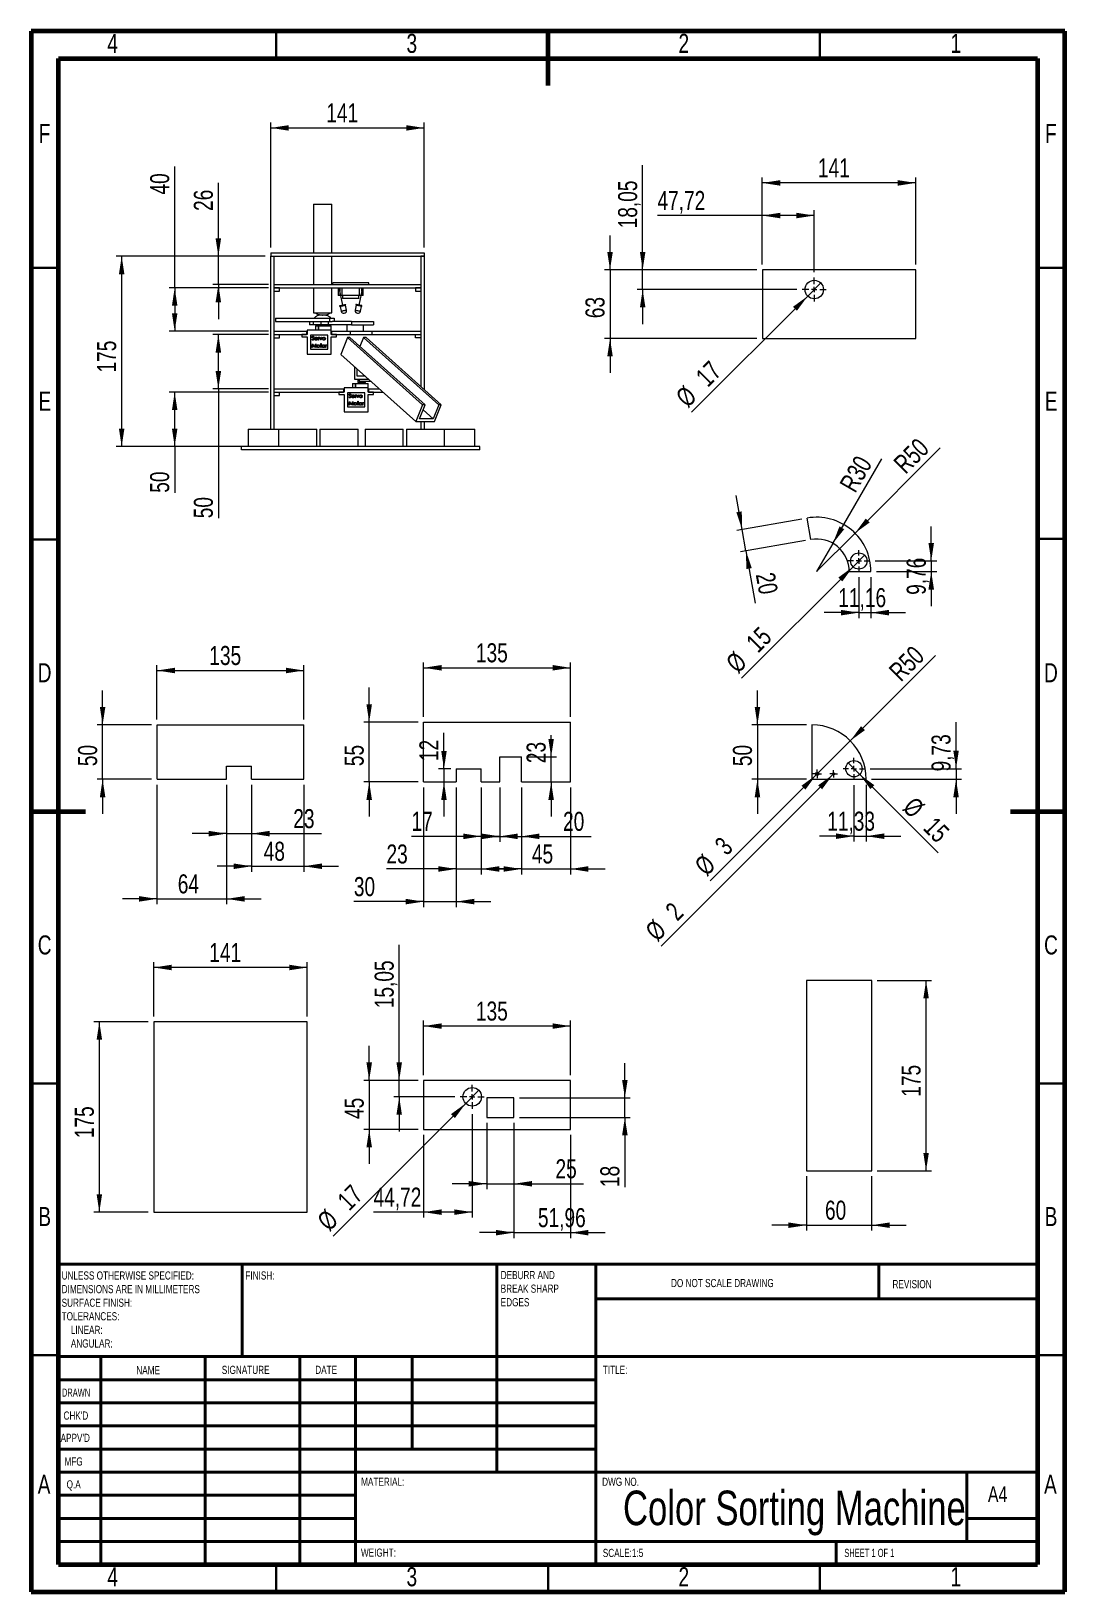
# Model space of a CAD drawing. Header units: millimetres. Extents: x 15 to 205, y 5 to 292.
import ezdxf

# ---------------------------------------------------------------- set-up
doc = ezdxf.new("R2010")
doc.units = ezdxf.units.MM
doc.styles.add('SLDTEXTSTYLE0', font='TXT', dxfattribs={"width": 0.75})
doc.styles.add('SLDTEXTSTYLE1', font='TXT', dxfattribs={"width": 0.686449})
doc.styles.add('SLDTEXTSTYLE2', font='TXT', dxfattribs={"width": 0.6875})
doc.dimstyles.new('SLDDIMSTYLE0', dxfattribs={"dimtxt": 3.5, "dimasz": 3.302, "dimexe": 0, "dimexo": 0.0625, "dimgap": 0.875, "dimtad": 1, "dimlfac": 5, "dimrnd": 1e-09, "dimzin": 12, "dimdsep": 46, "dimtxsty": 'SLDTEXTSTYLE0', "dimsah": 1, "dimcen": 0.09, "dimadec": 0, "dimazin": 3, "dimtfac": 1, "dimtofl": 0, "dimtmove": 0, "dimatfit": 3, "dimfxl": 0, "dimfrac": 2, "dimtolj": 1, "dimtzin": 12, "dimarcsym": 0})
doc.dimstyles.new('SLDDIMSTYLE1', dxfattribs={"dimtxt": 3.5, "dimasz": 3.302, "dimexe": 0, "dimexo": 0.0625, "dimgap": 0.875, "dimtad": 1, "dimlfac": 5, "dimrnd": 1e-09, "dimzin": 12, "dimdsep": 46, "dimtxsty": 'SLDTEXTSTYLE0', "dimsah": 1, "dimcen": 0.09, "dimadec": 0, "dimazin": 3, "dimtfac": 1, "dimtmove": 0, "dimatfit": 0, "dimfxl": 0, "dimfrac": 2, "dimtolj": 1, "dimtzin": 12, "dimarcsym": 0})
doc.dimstyles.new('SLDDIMSTYLE2', dxfattribs={"dimtxt": 3.5, "dimasz": 3.302, "dimexe": 0, "dimexo": 0.0625, "dimgap": 0.875, "dimtad": 1, "dimlfac": 5, "dimrnd": 1e-09, "dimzin": 12, "dimdsep": 46, "dimtxsty": 'SLDTEXTSTYLE0', "dimblk1": 'NONE', "dimsah": 1, "dimcen": 0, "dimadec": 0, "dimazin": 3, "dimtfac": 1, "dimtmove": 0, "dimatfit": 3, "dimldrblk": 'NONE', "dimfxl": 0, "dimfrac": 2, "dimtolj": 1, "dimtzin": 12, "dimarcsym": 0})
doc.dimstyles.new('SLDDIMSTYLE3', dxfattribs={"dimtxt": 3.5, "dimasz": 3.302, "dimexe": 0, "dimexo": 0.0625, "dimgap": 0.875, "dimtad": 1, "dimlfac": 5, "dimrnd": 1e-09, "dimzin": 12, "dimdsep": 46, "dimtxsty": 'SLDTEXTSTYLE0', "dimsah": 1, "dimcen": 0, "dimadec": 0, "dimazin": 3, "dimtfac": 1, "dimtofl": 0, "dimtmove": 0, "dimatfit": 3, "dimfxl": 0, "dimfrac": 2, "dimtolj": 1, "dimtzin": 12, "dimarcsym": 0})

msp = doc.modelspace()

# ---------------------------------------------------------------- texts
at = {"color": 7, "linetype": 'Continuous', "lineweight": 0}
for s, insert, char_height, attachment_point, style in [('4', (29.9648, 291.5165), 3.5, 2, 'SLDTEXTSTYLE0'), ('3', (84.9648, 291.5165), 3.5, 2, 'SLDTEXTSTYLE0'), ('2', (134.9648, 291.5165), 3.5, 2, 'SLDTEXTSTYLE0'), ('1', (184.9648, 291.5165), 3.5, 2, 'SLDTEXTSTYLE0'), ('F', (17.4635, 274.9595), 3.5, 2, 'SLDTEXTSTYLE0'), ('F', (202.4635, 274.9595), 3.5, 2, 'SLDTEXTSTYLE0'), ('E', (17.5061, 225.7095), 3.5, 2, 'SLDTEXTSTYLE0'), ('E', (202.5061, 225.7095), 3.5, 2, 'SLDTEXTSTYLE0'), ('D', (17.4599, 175.7665), 3.5, 2, 'SLDTEXTSTYLE0'), ('D', (202.4599, 175.7665), 3.5, 2, 'SLDTEXTSTYLE0'), ('C', (17.4635, 125.7095), 3.5, 2, 'SLDTEXTSTYLE0'), ('C', (202.4635, 125.7095), 3.5, 2, 'SLDTEXTSTYLE0'), ('B', (17.4733, 75.7665), 3.5, 2, 'SLDTEXTSTYLE0'), ('B', (202.4733, 75.7665), 3.5, 2, 'SLDTEXTSTYLE0'), ('FINISH:', (54.3713, 63.9193), 1.5, 1, 'SLDTEXTSTYLE0'), ('DO NOT SCALE DRAWING', (132.6146, 62.533), 1.5, 1, 'SLDTEXTSTYLE0'), ('REVISION', (173.3276, 62.3349), 1.5, 1, 'SLDTEXTSTYLE0'), ('NAME', (34.3222, 46.5015), 1.5, 1, 'SLDTEXTSTYLE0'), ('SIGNATURE', (50.0336, 46.5618), 1.5, 1, 'SLDTEXTSTYLE0'), ('DATE', (67.2147, 46.5762), 1.5, 1, 'SLDTEXTSTYLE0'), ('TITLE:', (120.0902, 46.5762), 1.5, 1, 'SLDTEXTSTYLE0'), ('DRAWN', (20.6434, 42.3848), 1.5, 1, 'SLDTEXTSTYLE1'), ("CHK'D", (20.9392, 38.1619), 1.5, 1, 'SLDTEXTSTYLE0'), ("APPV'D", (20.4017, 34.0659), 1.5, 1, 'SLDTEXTSTYLE0'), ('MFG', (21.124, 29.7158), 1.5, 1, 'SLDTEXTSTYLE0'), ('A', (17.3602, 26.5165), 3.5, 2, 'SLDTEXTSTYLE0'), ('MATERIAL:', (75.6459, 25.9861), 1.5, 1, 'SLDTEXTSTYLE0'), ('DWG NO.', (119.953, 25.9861), 1.5, 1, 'SLDTEXTSTYLE0'), ('A', (202.3602, 26.5165), 3.5, 2, 'SLDTEXTSTYLE0'), ('Q.A', (21.509, 25.5047), 1.5, 1, 'SLDTEXTSTYLE0'), ('Color Sorting Machine', (155.2909, 23.6069), 6.35, 2, 'SLDTEXTSTYLE0'), ('A4', (190.8712, 24.4064), 2.91042, 1, 'SLDTEXTSTYLE0'), ('WEIGHT:', (75.6178, 12.9493), 1.4986, 1, 'SLDTEXTSTYLE0'), ('SCALE:1:5', (120.074, 12.9001), 1.5, 1, 'SLDTEXTSTYLE0'), ('SHEET 1 OF 1', (164.4783, 12.9001), 1.5, 1, 'SLDTEXTSTYLE2'), ('4', (29.9648, 9.5165), 3.5, 2, 'SLDTEXTSTYLE0'), ('3', (84.9648, 9.5165), 3.5, 2, 'SLDTEXTSTYLE0'), ('2', (134.9648, 9.5165), 3.5, 2, 'SLDTEXTSTYLE0'), ('1', (184.9648, 9.5165), 3.5, 2, 'SLDTEXTSTYLE0')]:
    msp.add_mtext(s, dxfattribs=dict(at, insert=insert, char_height=char_height, attachment_point=attachment_point, style=style))

# ---------------------------------------------------------------- blocks, each defined once
blk = doc.blocks.new('SW_NOTE_0')
at = {"color": 0, "linetype": 'Continuous', "lineweight": 0, "char_height": 1.5, "attachment_point": 1, "style": 'SLDTEXTSTYLE0'}
for s, insert in [('UNLESS OTHERWISE SPECIFIED:', (0, 1.93)), ('DIMENSIONS ARE IN MILLIMETERS', (0, -0.57)), ('TOLERANCES:', (0, -5.57)), ('SURFACE FINISH:', (0, -3.07)), ('LINEAR:', (1.69, -8.07)), ('ANGULAR:', (1.69, -10.57))]:
    blk.add_mtext(s, dxfattribs=dict(at, insert=insert))
blk = doc.blocks.new('SW_NOTE_1')
at = {"color": 0, "linetype": 'Continuous', "lineweight": 0, "char_height": 1.5, "attachment_point": 1, "style": 'SLDTEXTSTYLE0'}
for s, insert in [('DEBURR AND', (0, 1.93)), ('BREAK SHARP', (0, -0.57)), ('EDGES', (0, -3.07))]:
    blk.add_mtext(s, dxfattribs=dict(at, insert=insert))
blk = doc.blocks.new('_D')
at = {"color": 7, "linetype": 'Continuous', "lineweight": 0}
for p, q in [((58.03, 250.62), (30.63, 250.62)), ((31.63, 215.62), (31.63, 250.62)), ((58.03, 215.62), (30.63, 215.62))]:
    blk.add_line(p, q, dxfattribs=at)
for points in [[(31.63, 250.62), (31.12, 247.31), (32.13, 247.31)], [(31.63, 215.62), (32.13, 218.92), (31.12, 218.92)]]:
    blk.add_solid(points, dxfattribs=at)
at = {"color": 7, "linetype": 'Continuous', "lineweight": 0, "insert": (27.11, 229.24), "char_height": 3.5, "attachment_point": 1, "rotation": 90, "style": 'SLDTEXTSTYLE0'}
blk.add_mtext('175', dxfattribs=at)
blk = doc.blocks.new('_D_1')
at = {"color": 7, "linetype": 'Continuous', "lineweight": 0}
for p, q in [((59.03, 252.22), (59.03, 275.22)), ((59.03, 274.22), (87.23, 274.22)), ((87.23, 252.22), (87.23, 275.22))]:
    blk.add_line(p, q, dxfattribs=at)
for points in [[(59.03, 274.22), (62.33, 273.71), (62.33, 274.72)], [(87.23, 274.22), (83.93, 274.72), (83.93, 273.71)]]:
    blk.add_solid(points, dxfattribs=at)
at = {"color": 7, "linetype": 'Continuous', "lineweight": 0, "insert": (69.25, 278.73), "char_height": 3.5, "attachment_point": 1, "style": 'SLDTEXTSTYLE0'}
blk.add_mtext('141', dxfattribs=at)
blk = doc.blocks.new('_D_2')
at = {"color": 7, "linetype": 'Continuous', "lineweight": 0}
for p, q in [((58.63, 225.62), (40.37, 225.62)), ((41.37, 215.62), (41.37, 225.62)), ((52.63, 215.62), (40.37, 215.62)), ((41.37, 215.62), (41.37, 207.12))]:
    blk.add_line(p, q, dxfattribs=at)
for points in [[(41.37, 225.62), (40.87, 222.31), (41.88, 222.31)], [(41.37, 215.62), (41.88, 218.92), (40.87, 218.92)]]:
    blk.add_solid(points, dxfattribs=at)
at = {"color": 7, "linetype": 'Continuous', "lineweight": 0, "insert": (36.86, 207.12), "char_height": 3.5, "attachment_point": 1, "rotation": 90, "style": 'SLDTEXTSTYLE0'}
blk.add_mtext('50', dxfattribs=at)
blk = doc.blocks.new('_D_3')
at = {"color": 7, "linetype": 'Continuous', "lineweight": 0}
for p, q in [((58.63, 236.22), (48.4, 236.22)), ((49.4, 226.22), (49.4, 236.22)), ((58.63, 226.22), (48.4, 226.22)), ((49.4, 226.22), (49.4, 202.43))]:
    blk.add_line(p, q, dxfattribs=at)
for points in [[(49.4, 236.22), (48.89, 232.91), (49.91, 232.91)], [(49.4, 226.22), (49.91, 229.52), (48.89, 229.52)]]:
    blk.add_solid(points, dxfattribs=at)
at = {"color": 7, "linetype": 'Continuous', "lineweight": 0, "insert": (44.89, 202.43), "char_height": 3.5, "attachment_point": 1, "rotation": 90, "style": 'SLDTEXTSTYLE0'}
blk.add_mtext('50', dxfattribs=at)
blk = doc.blocks.new('_D_4')
at = {"color": 7, "linetype": 'Continuous', "lineweight": 0}
for p, q in [((41.37, 244.82), (41.37, 267.13)), ((58.63, 244.82), (40.37, 244.82)), ((41.37, 244.82), (41.37, 236.82)), ((58.63, 236.82), (40.37, 236.82))]:
    blk.add_line(p, q, dxfattribs=at)
for points in [[(41.37, 244.82), (40.87, 241.51), (41.88, 241.51)], [(41.37, 236.82), (41.88, 240.12), (40.87, 240.12)]]:
    blk.add_solid(points, dxfattribs=at)
at = {"color": 7, "linetype": 'Continuous', "lineweight": 0, "insert": (36.86, 261.96), "char_height": 3.5, "attachment_point": 1, "rotation": 90, "style": 'SLDTEXTSTYLE0'}
blk.add_mtext('40', dxfattribs=at)
blk = doc.blocks.new('_D_5')
at = {"color": 7, "linetype": 'Continuous', "lineweight": 0}
for p, q in [((49.4, 250.62), (49.4, 264.12)), ((58.03, 250.62), (48.4, 250.62)), ((49.4, 245.42), (49.4, 250.62)), ((58.63, 245.42), (48.4, 245.42)), ((49.4, 245.42), (49.4, 239.07))]:
    blk.add_line(p, q, dxfattribs=at)
for points in [[(49.4, 250.62), (49.91, 253.92), (48.89, 253.92)], [(49.4, 245.42), (48.89, 242.11), (49.91, 242.11)]]:
    blk.add_solid(points, dxfattribs=at)
at = {"color": 7, "linetype": 'Continuous', "lineweight": 0, "insert": (44.89, 258.95), "char_height": 3.5, "attachment_point": 1, "rotation": 90, "style": 'SLDTEXTSTYLE0'}
blk.add_mtext('26', dxfattribs=at)
blk = doc.blocks.new('_D_6')
at = {"color": 7, "linetype": 'Continuous', "lineweight": 0}
for p, q in [((37.52, 110.81), (37.52, 120.81)), ((65.72, 110.81), (65.72, 120.81)), ((65.72, 119.81), (37.52, 119.81))]:
    blk.add_line(p, q, dxfattribs=at)
for points in [[(37.52, 119.81), (40.83, 119.3), (40.83, 120.32)], [(65.72, 119.81), (62.42, 120.32), (62.42, 119.3)]]:
    blk.add_solid(points, dxfattribs=at)
at = {"color": 7, "linetype": 'Continuous', "lineweight": 0, "insert": (47.74, 124.32), "char_height": 3.5, "attachment_point": 1, "style": 'SLDTEXTSTYLE0'}
blk.add_mtext('141', dxfattribs=at)
blk = doc.blocks.new('_D_7')
at = {"color": 7, "linetype": 'Continuous', "lineweight": 0}
for p, q in [((36.52, 109.81), (26.52, 109.81)), ((27.52, 109.81), (27.52, 74.81)), ((36.52, 74.81), (26.52, 74.81))]:
    blk.add_line(p, q, dxfattribs=at)
for points in [[(27.52, 109.81), (27.02, 106.51), (28.03, 106.51)], [(27.52, 74.81), (28.03, 78.11), (27.02, 78.11)]]:
    blk.add_solid(points, dxfattribs=at)
at = {"color": 7, "linetype": 'Continuous', "lineweight": 0, "insert": (23.01, 88.43), "char_height": 3.5, "attachment_point": 1, "rotation": 90, "style": 'SLDTEXTSTYLE0'}
blk.add_mtext('175', dxfattribs=at)
blk = doc.blocks.new('_D_8')
at = {"color": 7, "linetype": 'Continuous', "lineweight": 0}
for p, q in [((38.12, 165.43), (38.12, 175.43)), ((65.12, 165.43), (65.12, 175.43)), ((38.12, 174.43), (65.12, 174.43))]:
    blk.add_line(p, q, dxfattribs=at)
for points in [[(38.12, 174.43), (41.43, 173.92), (41.43, 174.94)], [(65.12, 174.43), (61.82, 174.94), (61.82, 173.92)]]:
    blk.add_solid(points, dxfattribs=at)
at = {"color": 7, "linetype": 'Continuous', "lineweight": 0, "insert": (47.74, 178.94), "char_height": 3.5, "attachment_point": 1, "style": 'SLDTEXTSTYLE0'}
blk.add_mtext('135', dxfattribs=at)
blk = doc.blocks.new('_D_9')
at = {"color": 7, "linetype": 'Continuous', "lineweight": 0}
for p, q in [((28.12, 164.43), (28.12, 170.78)), ((37.12, 164.43), (27.12, 164.43)), ((28.12, 154.43), (28.12, 164.43)), ((37.12, 154.43), (27.12, 154.43)), ((28.12, 154.43), (28.12, 148.08))]:
    blk.add_line(p, q, dxfattribs=at)
for points in [[(28.12, 164.43), (28.63, 167.73), (27.62, 167.73)], [(28.12, 154.43), (27.62, 151.13), (28.63, 151.13)]]:
    blk.add_solid(points, dxfattribs=at)
at = {"color": 7, "linetype": 'Continuous', "lineweight": 0, "insert": (23.61, 156.84), "char_height": 3.5, "attachment_point": 1, "rotation": 90, "style": 'SLDTEXTSTYLE0'}
blk.add_mtext('50', dxfattribs=at)
blk = doc.blocks.new('_D_10')
at = {"color": 7, "linetype": 'Continuous', "lineweight": 0}
for p, q in [((38.12, 153.43), (38.12, 131.43)), ((50.92, 153.43), (50.92, 131.43)), ((38.12, 132.43), (31.77, 132.43)), ((38.12, 132.43), (50.92, 132.43)), ((50.92, 132.43), (57.27, 132.43))]:
    blk.add_line(p, q, dxfattribs=at)
for points in [[(38.12, 132.43), (34.82, 132.94), (34.82, 131.92)], [(50.92, 132.43), (54.23, 131.92), (54.23, 132.94)]]:
    blk.add_solid(points, dxfattribs=at)
at = {"color": 7, "linetype": 'Continuous', "lineweight": 0, "insert": (41.94, 136.94), "char_height": 3.5, "attachment_point": 1, "style": 'SLDTEXTSTYLE0'}
blk.add_mtext('64', dxfattribs=at)
blk = doc.blocks.new('_D_11')
at = {"color": 7, "linetype": 'Continuous', "lineweight": 0}
for p, q in [((50.92, 153.43), (50.92, 143.43)), ((55.52, 153.43), (55.52, 143.43)), ((50.92, 144.43), (44.57, 144.43)), ((50.92, 144.43), (55.52, 144.43)), ((55.52, 144.43), (68.34, 144.43))]:
    blk.add_line(p, q, dxfattribs=at)
for points in [[(50.92, 144.43), (47.62, 144.94), (47.62, 143.92)], [(55.52, 144.43), (58.83, 143.92), (58.83, 144.94)]]:
    blk.add_solid(points, dxfattribs=at)
at = {"color": 7, "linetype": 'Continuous', "lineweight": 0, "insert": (63.17, 148.94), "char_height": 3.5, "attachment_point": 1, "style": 'SLDTEXTSTYLE0'}
blk.add_mtext('23', dxfattribs=at)
blk = doc.blocks.new('_D_12')
at = {"color": 7, "linetype": 'Continuous', "lineweight": 0}
for p, q in [((55.52, 153.43), (55.52, 137.43)), ((65.12, 153.43), (65.12, 137.43)), ((55.52, 138.43), (49.17, 138.43)), ((55.52, 138.43), (65.12, 138.43)), ((65.12, 138.43), (71.47, 138.43))]:
    blk.add_line(p, q, dxfattribs=at)
for points in [[(55.52, 138.43), (52.22, 138.94), (52.22, 137.92)], [(65.12, 138.43), (68.43, 137.92), (68.43, 138.94)]]:
    blk.add_solid(points, dxfattribs=at)
at = {"color": 7, "linetype": 'Continuous', "lineweight": 0, "insert": (57.74, 142.94), "char_height": 3.5, "attachment_point": 1, "style": 'SLDTEXTSTYLE0'}
blk.add_mtext('48', dxfattribs=at)
blk = doc.blocks.new('_D_13')
at = {"color": 7, "linetype": 'Continuous', "lineweight": 0}
for p, q in [((87.13, 165.93), (87.13, 175.93)), ((114.13, 165.93), (114.13, 175.93)), ((87.13, 174.93), (114.13, 174.93))]:
    blk.add_line(p, q, dxfattribs=at)
for points in [[(87.13, 174.93), (90.43, 174.42), (90.43, 175.44)], [(114.13, 174.93), (110.83, 175.44), (110.83, 174.42)]]:
    blk.add_solid(points, dxfattribs=at)
at = {"color": 7, "linetype": 'Continuous', "lineweight": 0, "insert": (96.75, 179.44), "char_height": 3.5, "attachment_point": 1, "style": 'SLDTEXTSTYLE0'}
blk.add_mtext('135', dxfattribs=at)
blk = doc.blocks.new('_D_14')
at = {"color": 7, "linetype": 'Continuous', "lineweight": 0}
for p, q in [((77.13, 164.93), (77.13, 171.28)), ((86.13, 164.93), (76.13, 164.93)), ((77.13, 153.93), (77.13, 164.93)), ((86.13, 153.93), (76.13, 153.93)), ((77.13, 153.93), (77.13, 147.58))]:
    blk.add_line(p, q, dxfattribs=at)
for points in [[(77.13, 164.93), (77.64, 168.23), (76.62, 168.23)], [(77.13, 153.93), (76.62, 150.63), (77.64, 150.63)]]:
    blk.add_solid(points, dxfattribs=at)
at = {"color": 7, "linetype": 'Continuous', "lineweight": 0, "insert": (72.62, 156.84), "char_height": 3.5, "attachment_point": 1, "rotation": 90, "style": 'SLDTEXTSTYLE0'}
blk.add_mtext('55', dxfattribs=at)
blk = doc.blocks.new('_D_15')
at = {"color": 7, "linetype": 'Continuous', "lineweight": 0}
for p, q in [((87.13, 152.93), (87.13, 130.93)), ((93.13, 152.93), (93.13, 130.93)), ((87.13, 131.93), (74.31, 131.93)), ((87.13, 131.93), (93.13, 131.93)), ((93.13, 131.93), (99.48, 131.93))]:
    blk.add_line(p, q, dxfattribs=at)
for points in [[(87.13, 131.93), (83.83, 132.44), (83.83, 131.42)], [(93.13, 131.93), (96.43, 131.42), (96.43, 132.44)]]:
    blk.add_solid(points, dxfattribs=at)
at = {"color": 7, "linetype": 'Continuous', "lineweight": 0, "insert": (74.31, 136.44), "char_height": 3.5, "attachment_point": 1, "style": 'SLDTEXTSTYLE0'}
blk.add_mtext('30', dxfattribs=at)
blk = doc.blocks.new('_D_16')
at = {"color": 7, "linetype": 'Continuous', "lineweight": 0}
for p, q in [((93.13, 152.93), (93.13, 136.93)), ((97.73, 152.93), (97.73, 136.93)), ((93.13, 137.93), (80.31, 137.93)), ((93.13, 137.93), (97.73, 137.93)), ((97.73, 137.93), (104.08, 137.93))]:
    blk.add_line(p, q, dxfattribs=at)
for points in [[(93.13, 137.93), (89.83, 138.44), (89.83, 137.42)], [(97.73, 137.93), (101.03, 137.42), (101.03, 138.44)]]:
    blk.add_solid(points, dxfattribs=at)
at = {"color": 7, "linetype": 'Continuous', "lineweight": 0, "insert": (80.31, 142.44), "char_height": 3.5, "attachment_point": 1, "style": 'SLDTEXTSTYLE0'}
blk.add_mtext('23', dxfattribs=at)
blk = doc.blocks.new('_D_17')
at = {"color": 7, "linetype": 'Continuous', "lineweight": 0}
for p, q in [((97.73, 152.93), (97.73, 142.93)), ((101.13, 152.93), (101.13, 142.93)), ((97.73, 143.93), (84.91, 143.93)), ((97.73, 143.93), (101.13, 143.93)), ((101.13, 143.93), (107.48, 143.93))]:
    blk.add_line(p, q, dxfattribs=at)
for points in [[(97.73, 143.93), (94.43, 144.44), (94.43, 143.42)], [(101.13, 143.93), (104.43, 143.42), (104.43, 144.44)]]:
    blk.add_solid(points, dxfattribs=at)
at = {"color": 7, "linetype": 'Continuous', "lineweight": 0, "insert": (84.91, 148.44), "char_height": 3.5, "attachment_point": 1, "style": 'SLDTEXTSTYLE0'}
blk.add_mtext('17', dxfattribs=at)
blk = doc.blocks.new('_D_18')
at = {"color": 7, "linetype": 'Continuous', "lineweight": 0}
for p, q in [((101.13, 152.93), (101.13, 142.93)), ((105.13, 152.93), (105.13, 142.93)), ((101.13, 143.93), (94.78, 143.93)), ((101.13, 143.93), (105.13, 143.93)), ((105.13, 143.93), (117.94, 143.93))]:
    blk.add_line(p, q, dxfattribs=at)
for points in [[(101.13, 143.93), (97.83, 144.44), (97.83, 143.42)], [(105.13, 143.93), (108.43, 143.42), (108.43, 144.44)]]:
    blk.add_solid(points, dxfattribs=at)
at = {"color": 7, "linetype": 'Continuous', "lineweight": 0, "insert": (112.77, 148.44), "char_height": 3.5, "attachment_point": 1, "style": 'SLDTEXTSTYLE0'}
blk.add_mtext('20', dxfattribs=at)
blk = doc.blocks.new('_D_19')
at = {"color": 7, "linetype": 'Continuous', "lineweight": 0}
for p, q in [((105.13, 152.93), (105.13, 136.93)), ((114.13, 152.93), (114.13, 136.93)), ((105.13, 137.93), (98.78, 137.93)), ((105.13, 137.93), (114.13, 137.93)), ((114.13, 137.93), (120.48, 137.93))]:
    blk.add_line(p, q, dxfattribs=at)
for points in [[(105.13, 137.93), (101.83, 138.44), (101.83, 137.42)], [(114.13, 137.93), (117.43, 137.42), (117.43, 138.44)]]:
    blk.add_solid(points, dxfattribs=at)
at = {"color": 7, "linetype": 'Continuous', "lineweight": 0, "insert": (107.04, 142.44), "char_height": 3.5, "attachment_point": 1, "style": 'SLDTEXTSTYLE0'}
blk.add_mtext('45', dxfattribs=at)
blk = doc.blocks.new('_D_20')
at = {"color": 7, "linetype": 'Continuous', "lineweight": 0}
for p, q in [((90.88, 156.33), (90.88, 162.94)), ((92.13, 156.33), (89.88, 156.33)), ((90.88, 156.33), (90.88, 153.93)), ((90.88, 153.93), (90.88, 147.58))]:
    blk.add_line(p, q, dxfattribs=at)
for points in [[(90.88, 156.33), (91.38, 159.63), (90.37, 159.63)], [(90.88, 153.93), (90.37, 150.63), (91.38, 150.63)]]:
    blk.add_solid(points, dxfattribs=at)
at = {"color": 7, "linetype": 'Continuous', "lineweight": 0, "insert": (86.36, 157.77), "char_height": 3.5, "attachment_point": 1, "rotation": 90, "style": 'SLDTEXTSTYLE0'}
blk.add_mtext('12', dxfattribs=at)
blk = doc.blocks.new('_D_21')
at = {"color": 7, "linetype": 'Continuous', "lineweight": 0}
for p, q in [((110.58, 158.53), (110.58, 162.56)), ((106.13, 158.53), (111.58, 158.53)), ((110.58, 153.93), (110.58, 158.53)), ((110.58, 153.93), (110.58, 147.58))]:
    blk.add_line(p, q, dxfattribs=at)
for points in [[(110.58, 158.53), (111.08, 161.83), (110.07, 161.83)], [(110.58, 153.93), (110.07, 150.63), (111.08, 150.63)]]:
    blk.add_solid(points, dxfattribs=at)
at = {"color": 7, "linetype": 'Continuous', "lineweight": 0, "insert": (106.06, 157.39), "char_height": 3.5, "attachment_point": 1, "rotation": 90, "style": 'SLDTEXTSTYLE0'}
blk.add_mtext('23', dxfattribs=at)
blk = doc.blocks.new('_D_22')
at = {"color": 7, "linetype": 'Continuous', "lineweight": 0}
for p, q in [((77.13, 99.04), (77.13, 105.39)), ((86.13, 99.04), (76.13, 99.04)), ((77.13, 99.04), (77.13, 90.04)), ((86.13, 90.04), (76.13, 90.04)), ((77.13, 90.04), (77.13, 83.69))]:
    blk.add_line(p, q, dxfattribs=at)
for points in [[(77.13, 99.04), (77.64, 102.34), (76.62, 102.34)], [(77.13, 90.04), (76.62, 86.73), (77.64, 86.73)]]:
    blk.add_solid(points, dxfattribs=at)
at = {"color": 7, "linetype": 'Continuous', "lineweight": 0, "insert": (72.62, 91.95), "char_height": 3.5, "attachment_point": 1, "rotation": 90, "style": 'SLDTEXTSTYLE0'}
blk.add_mtext('45', dxfattribs=at)
blk = doc.blocks.new('_D_23')
at = {"color": 7, "linetype": 'Continuous', "lineweight": 0}
for p, q in [((87.13, 100.04), (87.13, 110.04)), ((114.13, 100.04), (114.13, 110.04)), ((114.13, 109.04), (87.13, 109.04))]:
    blk.add_line(p, q, dxfattribs=at)
for points in [[(87.13, 109.04), (90.43, 108.53), (90.43, 109.54)], [(114.13, 109.04), (110.83, 109.54), (110.83, 108.53)]]:
    blk.add_solid(points, dxfattribs=at)
at = {"color": 7, "linetype": 'Continuous', "lineweight": 0, "insert": (96.75, 113.55), "char_height": 3.5, "attachment_point": 1, "style": 'SLDTEXTSTYLE0'}
blk.add_mtext('135', dxfattribs=at)
blk = doc.blocks.new('_D_24')
at = {"color": 7, "linetype": 'Continuous', "lineweight": 0}
for p, q in [((98.74, 91.24), (98.74, 79.04)), ((103.74, 91.24), (103.74, 79.04)), ((98.74, 80.04), (92.39, 80.04)), ((98.74, 80.04), (103.74, 80.04)), ((103.74, 80.04), (116.55, 80.04))]:
    blk.add_line(p, q, dxfattribs=at)
for points in [[(98.74, 80.04), (95.44, 80.54), (95.44, 79.53)], [(103.74, 80.04), (107.04, 79.53), (107.04, 80.54)]]:
    blk.add_solid(points, dxfattribs=at)
at = {"color": 7, "linetype": 'Continuous', "lineweight": 0, "insert": (111.38, 84.55), "char_height": 3.5, "attachment_point": 1, "style": 'SLDTEXTSTYLE0'}
blk.add_mtext('25', dxfattribs=at)
blk = doc.blocks.new('_D_25')
at = {"color": 7, "linetype": 'Continuous', "lineweight": 0}
for p, q in [((124.13, 95.84), (124.13, 102.19)), ((104.74, 95.84), (125.13, 95.84)), ((124.13, 92.24), (124.13, 95.84)), ((104.74, 92.24), (125.13, 92.24)), ((124.13, 92.24), (124.13, 79.43))]:
    blk.add_line(p, q, dxfattribs=at)
for points in [[(124.13, 95.84), (124.64, 99.15), (123.62, 99.15)], [(124.13, 92.24), (123.62, 88.94), (124.64, 88.94)]]:
    blk.add_solid(points, dxfattribs=at)
at = {"color": 7, "linetype": 'Continuous', "lineweight": 0, "insert": (119.62, 79.43), "char_height": 3.5, "attachment_point": 1, "rotation": 90, "style": 'SLDTEXTSTYLE0'}
blk.add_mtext('18', dxfattribs=at)
blk = doc.blocks.new('_D_26')
at = {"color": 7, "linetype": 'Continuous', "lineweight": 0}
for q in [(70.48, 70.43), (97.28, 97.23)]:
    blk.add_line((94.87, 94.82), q, dxfattribs=at)
blk.add_solid([(94.87, 94.82), (92.18, 92.85), (92.9, 92.13)], dxfattribs=at)
at = {"color": 7, "linetype": 'Continuous', "lineweight": 0, "char_height": 3.5, "attachment_point": 1, "rotation": 45, "style": 'SLDTEXTSTYLE0'}
for s, insert in [('17', (70.99, 77.38)), ('%%c', (67.29, 73.61))]:
    blk.add_mtext(s, dxfattribs=dict(at, insert=insert))
blk = doc.blocks.new('_NONE')
blk = doc.blocks.new('_D_27')
at = {"color": 7, "linetype": 'Continuous', "lineweight": 0}
for p, q in [((103.74, 91.24), (103.74, 70.05)), ((114.13, 89.04), (114.13, 70.05)), ((103.74, 71.05), (97.39, 71.05)), ((103.74, 71.05), (114.13, 71.05)), ((114.13, 71.05), (120.48, 71.05))]:
    blk.add_line(p, q, dxfattribs=at)
for points in [[(103.74, 71.05), (100.44, 71.55), (100.44, 70.54)], [(114.13, 71.05), (117.43, 70.54), (117.43, 71.55)]]:
    blk.add_solid(points, dxfattribs=at)
at = {"color": 7, "linetype": 'Continuous', "lineweight": 0, "insert": (108.15, 75.56), "char_height": 3.5, "attachment_point": 1, "style": 'SLDTEXTSTYLE0'}
blk.add_mtext('51,96', dxfattribs=at)
blk = doc.blocks.new('_D_28')
at = {"color": 7, "linetype": 'Continuous', "lineweight": 0}
for p, q in [((96.07, 92.83), (96.07, 73.82)), ((87.13, 89.04), (87.13, 73.82)), ((87.13, 74.82), (77.93, 74.82)), ((96.07, 74.82), (87.13, 74.82))]:
    blk.add_line(p, q, dxfattribs=at)
for points in [[(87.13, 74.82), (90.43, 74.31), (90.43, 75.33)], [(96.07, 74.82), (92.77, 75.33), (92.77, 74.31)]]:
    blk.add_solid(points, dxfattribs=at)
at = {"color": 7, "linetype": 'Continuous', "lineweight": 0, "insert": (77.93, 79.33), "char_height": 3.5, "attachment_point": 1, "style": 'SLDTEXTSTYLE0'}
blk.add_mtext('44,72', dxfattribs=at)
blk = doc.blocks.new('_D_29')
at = {"color": 7, "linetype": 'Continuous', "lineweight": 0}
for p, q in [((82.65, 99.04), (82.65, 123.97)), ((86.13, 99.04), (81.65, 99.04)), ((82.65, 96.03), (82.65, 99.04)), ((92.87, 96.03), (81.65, 96.03)), ((82.65, 96.03), (82.65, 89.68))]:
    blk.add_line(p, q, dxfattribs=at)
for points in [[(82.65, 99.04), (83.15, 102.34), (82.14, 102.34)], [(82.65, 96.03), (82.14, 92.72), (83.15, 92.72)]]:
    blk.add_solid(points, dxfattribs=at)
at = {"color": 7, "linetype": 'Continuous', "lineweight": 0, "insert": (78.13, 112.33), "char_height": 3.5, "attachment_point": 1, "rotation": 90, "style": 'SLDTEXTSTYLE0'}
blk.add_mtext('15,05', dxfattribs=at)
blk = doc.blocks.new('SW_CENTERMARKSYMBOL_0')
at = {"color": 0, "linetype": 'Continuous', "lineweight": 0}
for p, q in [((-1, 0), (-2.2, 0)), ((0, 0), (-0.5, 0)), ((0, 1), (0, 2.2)), ((0, 0), (0, 0.5)), ((0, 0), (0, -0.5)), ((0, 0), (0.5, 0)), ((1, 0), (2.2, 0)), ((0, -1), (0, -2.2))]:
    blk.add_line(p, q, dxfattribs=at)
blk = doc.blocks.new('_D_30')
at = {"color": 7, "linetype": 'Continuous', "lineweight": 0}
for p, q in [((148.5, 164.43), (148.5, 170.78)), ((157.5, 164.43), (147.5, 164.43)), ((148.5, 164.43), (148.5, 154.43)), ((157.5, 154.43), (147.5, 154.43)), ((148.5, 154.43), (148.5, 148.08))]:
    blk.add_line(p, q, dxfattribs=at)
for points in [[(148.5, 164.43), (149.01, 167.73), (148, 167.73)], [(148.5, 154.43), (148, 151.13), (149.01, 151.13)]]:
    blk.add_solid(points, dxfattribs=at)
at = {"color": 7, "linetype": 'Continuous', "lineweight": 0, "insert": (143.99, 156.84), "char_height": 3.5, "attachment_point": 1, "rotation": 90, "style": 'SLDTEXTSTYLE0'}
blk.add_mtext('50', dxfattribs=at)
blk = doc.blocks.new('_D_31')
at = {"color": 7, "linetype": 'Continuous', "lineweight": 0}
for q in [(181.24, 177.16), (158.5, 154.43)]:
    blk.add_line((165.57, 161.5), q, dxfattribs=at)
blk.add_solid([(165.57, 161.5), (168.27, 163.47), (167.55, 164.19)], dxfattribs=at)
at = {"color": 7, "linetype": 'Continuous', "lineweight": 0, "insert": (172.4, 174.68), "char_height": 3.5, "attachment_point": 1, "rotation": 45, "style": 'SLDTEXTSTYLE0'}
blk.add_mtext('R50', dxfattribs=at)
blk = doc.blocks.new('_D_32')
at = {"color": 7, "linetype": 'Continuous', "lineweight": 0}
for q in [(165.18, 157.43), (181.72, 140.89)]:
    blk.add_line((167.3, 155.31), q, dxfattribs=at)
blk.add_solid([(167.3, 155.31), (169.27, 152.62), (169.99, 153.34)], dxfattribs=at)
at = {"color": 7, "linetype": 'Continuous', "lineweight": 0, "char_height": 3.5, "attachment_point": 1, "rotation": 315, "style": 'SLDTEXTSTYLE0'}
for s, insert in [('%%c', (177.49, 151.45)), ('15', (181.26, 147.75))]:
    blk.add_mtext(s, dxfattribs=dict(at, insert=insert))
blk = doc.blocks.new('_D_33')
at = {"color": 7, "linetype": 'Continuous', "lineweight": 0}
for q in [(139.84, 135.76), (159.72, 155.64)]:
    blk.add_line((159.29, 155.22), q, dxfattribs=at)
blk.add_solid([(159.29, 155.22), (156.6, 153.24), (157.32, 152.52)], dxfattribs=at)
at = {"color": 7, "linetype": 'Continuous', "lineweight": 0, "char_height": 3.5, "attachment_point": 1, "rotation": 45, "style": 'SLDTEXTSTYLE0'}
for s, insert in [('3', (140.36, 142.71)), ('%%c', (136.66, 138.94))]:
    blk.add_mtext(s, dxfattribs=dict(at, insert=insert))
blk = doc.blocks.new('_D_34')
at = {"color": 7, "linetype": 'Continuous', "lineweight": 0}
for q in [(130.79, 123.71), (162.64, 155.57)]:
    blk.add_line((162.36, 155.29), q, dxfattribs=at)
blk.add_solid([(162.36, 155.29), (159.67, 153.31), (160.39, 152.59)], dxfattribs=at)
at = {"color": 7, "linetype": 'Continuous', "lineweight": 0, "char_height": 3.5, "attachment_point": 1, "rotation": 45, "style": 'SLDTEXTSTYLE0'}
for s, insert in [('2', (131.3, 130.67)), ('%%c', (127.6, 126.9))]:
    blk.add_mtext(s, dxfattribs=dict(at, insert=insert))
blk = doc.blocks.new('_D_35')
at = {"color": 7, "linetype": 'Continuous', "lineweight": 0}
for p, q in [((185.01, 156.37), (185.01, 164.92)), ((169.24, 156.37), (186.01, 156.37)), ((185.01, 156.37), (185.01, 154.43)), ((169.5, 154.43), (186.01, 154.43)), ((185.01, 154.43), (185.01, 148.08))]:
    blk.add_line(p, q, dxfattribs=at)
for points in [[(185.01, 156.37), (185.52, 159.68), (184.51, 159.68)], [(185.01, 154.43), (184.51, 151.13), (185.52, 151.13)]]:
    blk.add_solid(points, dxfattribs=at)
at = {"color": 7, "linetype": 'Continuous', "lineweight": 0, "insert": (180.5, 155.87), "char_height": 3.5, "attachment_point": 1, "rotation": 90, "style": 'SLDTEXTSTYLE0'}
blk.add_mtext('9,73', dxfattribs=at)
blk = doc.blocks.new('_D_36')
at = {"color": 7, "linetype": 'Continuous', "lineweight": 0}
for p, q in [((166.24, 153.37), (166.24, 142.96)), ((168.5, 153.43), (168.5, 142.96)), ((166.24, 143.96), (159.89, 143.96)), ((166.24, 143.96), (168.5, 143.96)), ((168.5, 143.96), (174.85, 143.96))]:
    blk.add_line(p, q, dxfattribs=at)
for points in [[(166.24, 143.96), (162.94, 144.47), (162.94, 143.45)], [(168.5, 143.96), (171.81, 143.45), (171.81, 144.47)]]:
    blk.add_solid(points, dxfattribs=at)
at = {"color": 7, "linetype": 'Continuous', "lineweight": 0, "insert": (161.33, 148.47), "char_height": 3.5, "attachment_point": 1, "style": 'SLDTEXTSTYLE0'}
blk.add_mtext('11,33', dxfattribs=at)
blk = doc.blocks.new('SW_CENTERMARKSYMBOL_1')
at = {"color": 0, "linetype": 'Continuous', "lineweight": 0}
for p, q in [((-1, 0), (-2, 0)), ((0, 0), (-0.5, 0)), ((0, 1), (0, 2)), ((0, 0), (0, 0.5)), ((0, 0), (0, -0.5)), ((0, 0), (0.5, 0)), ((1, 0), (2, 0)), ((0, -1), (0, -2))]:
    blk.add_line(p, q, dxfattribs=at)
blk = doc.blocks.new('SW_CENTERMARKSYMBOL_2')
at = {"color": 0, "linetype": 'Continuous', "lineweight": 0}
for p, q in [((-0.5, 0), (-0.8, 0)), ((0, 0), (-0.5, 0)), ((0, 0.5), (0, 0.8)), ((0, 0), (0, 0.5)), ((0, 0), (0, -0.5)), ((0, 0), (0.5, 0)), ((0.5, 0), (0.8, 0)), ((0, -0.5), (0, -0.8))]:
    blk.add_line(p, q, dxfattribs=at)
blk = doc.blocks.new('SW_CENTERMARKSYMBOL_3')
at = {"color": 0, "linetype": 'Continuous', "lineweight": 0}
for p, q in [((-0.5, 0), (-0.7, 0)), ((0, 0), (-0.5, 0)), ((0, 0.5), (0, 0.7)), ((0, 0), (0, 0.5)), ((0, 0), (0, -0.5)), ((0, 0), (0.5, 0)), ((0.5, 0), (0.7, 0)), ((0, -0.5), (0, -0.7))]:
    blk.add_line(p, q, dxfattribs=at)
blk = doc.blocks.new('_D_37')
at = {"color": 7, "linetype": 'Continuous', "lineweight": 0}
for p, q in [((170.5, 117.42), (180.5, 117.42)), ((179.5, 82.42), (179.5, 117.42)), ((170.5, 82.42), (180.5, 82.42))]:
    blk.add_line(p, q, dxfattribs=at)
for points in [[(179.5, 117.42), (179, 114.11), (180.01, 114.11)], [(179.5, 82.42), (180.01, 85.72), (179, 85.72)]]:
    blk.add_solid(points, dxfattribs=at)
at = {"color": 7, "linetype": 'Continuous', "lineweight": 0, "insert": (174.99, 96.04), "char_height": 3.5, "attachment_point": 1, "rotation": 90, "style": 'SLDTEXTSTYLE0'}
blk.add_mtext('175', dxfattribs=at)
blk = doc.blocks.new('_D_38')
at = {"color": 7, "linetype": 'Continuous', "lineweight": 0}
for p, q in [((157.5, 81.42), (157.5, 71.42)), ((169.5, 81.42), (169.5, 71.42)), ((157.5, 72.42), (151.15, 72.42)), ((157.5, 72.42), (169.5, 72.42)), ((169.5, 72.42), (175.85, 72.42))]:
    blk.add_line(p, q, dxfattribs=at)
for points in [[(157.5, 72.42), (154.2, 72.92), (154.2, 71.91)], [(169.5, 72.42), (172.81, 71.91), (172.81, 72.92)]]:
    blk.add_solid(points, dxfattribs=at)
at = {"color": 7, "linetype": 'Continuous', "lineweight": 0, "insert": (160.92, 76.93), "char_height": 3.5, "attachment_point": 1, "style": 'SLDTEXTSTYLE0'}
blk.add_mtext('60', dxfattribs=at)
blk = doc.blocks.new('_D_39')
at = {"color": 7, "linetype": 'Continuous', "lineweight": 0}
for p, q in [((145.69, 200.36), (144.59, 206.61)), ((156.65, 202.29), (144.71, 200.19)), ((157.34, 198.35), (145.4, 196.25)), ((146.39, 196.42), (145.69, 200.36)), ((146.39, 196.42), (148.08, 186.8))]:
    blk.add_line(p, q, dxfattribs=at)
for points in [[(145.69, 200.36), (145.62, 203.7), (144.62, 203.52)], [(146.39, 196.42), (146.46, 193.08), (147.46, 193.26)]]:
    blk.add_solid(points, dxfattribs=at)
at = {"color": 7, "linetype": 'Continuous', "lineweight": 0, "insert": (151.63, 192.68), "char_height": 3.5, "attachment_point": 1, "rotation": 280, "style": 'SLDTEXTSTYLE0'}
blk.add_mtext('20', dxfattribs=at)
blk = doc.blocks.new('_D_40')
at = {"color": 7, "linetype": 'Continuous', "lineweight": 0}
for q in [(182.11, 215.35), (159.37, 192.62)]:
    blk.add_line((166.44, 199.69), q, dxfattribs=at)
blk.add_solid([(166.44, 199.69), (169.14, 201.66), (168.42, 202.38)], dxfattribs=at)
at = {"color": 7, "linetype": 'Continuous', "lineweight": 0, "insert": (173.26, 212.87), "char_height": 3.5, "attachment_point": 1, "rotation": 45, "style": 'SLDTEXTSTYLE0'}
blk.add_mtext('R50', dxfattribs=at)
blk = doc.blocks.new('_D_41')
at = {"color": 7, "linetype": 'Continuous', "lineweight": 0}
for q in [(168.2, 195.63), (145.6, 173.03)]:
    blk.add_line((166.08, 193.51), q, dxfattribs=at)
blk.add_solid([(166.08, 193.51), (163.38, 191.53), (164.1, 190.81)], dxfattribs=at)
at = {"color": 7, "linetype": 'Continuous', "lineweight": 0, "char_height": 3.5, "attachment_point": 1, "rotation": 45, "style": 'SLDTEXTSTYLE0'}
for s, insert in [('15', (146.12, 179.98)), ('%%c', (142.42, 176.21))]:
    blk.add_mtext(s, dxfattribs=dict(at, insert=insert))
blk = doc.blocks.new('_D_42')
at = {"color": 7, "linetype": 'Continuous', "lineweight": 0}
for q in [(171.34, 213.35), (159.37, 192.62)]:
    blk.add_line((162.37, 197.81), q, dxfattribs=at)
blk.add_solid([(162.37, 197.81), (164.46, 200.42), (163.58, 200.93)], dxfattribs=at)
at = {"color": 7, "linetype": 'Continuous', "lineweight": 0, "insert": (163.45, 208.66), "char_height": 3.5, "attachment_point": 1, "rotation": 60, "style": 'SLDTEXTSTYLE0'}
blk.add_mtext('R30', dxfattribs=at)
blk = doc.blocks.new('_D_43')
at = {"color": 7, "linetype": 'Continuous', "lineweight": 0}
for p, q in [((180.45, 194.57), (180.45, 200.92)), ((170.14, 194.57), (181.45, 194.57)), ((170.37, 192.62), (181.45, 192.62)), ((180.45, 194.57), (180.45, 192.62)), ((180.45, 192.62), (180.45, 186.27))]:
    blk.add_line(p, q, dxfattribs=at)
for points in [[(180.45, 194.57), (180.96, 197.87), (179.94, 197.87)], [(180.45, 192.62), (179.94, 189.32), (180.96, 189.32)]]:
    blk.add_solid(points, dxfattribs=at)
at = {"color": 7, "linetype": 'Continuous', "lineweight": 0, "insert": (175.94, 188.35), "char_height": 3.5, "attachment_point": 1, "rotation": 90, "style": 'SLDTEXTSTYLE0'}
blk.add_mtext('9,76', dxfattribs=at)
blk = doc.blocks.new('_D_44')
at = {"color": 7, "linetype": 'Continuous', "lineweight": 0}
for p, q in [((167.14, 191.57), (167.14, 184.07)), ((169.37, 191.62), (169.37, 184.07)), ((167.14, 185.07), (160.79, 185.07)), ((167.14, 185.07), (169.37, 185.07)), ((169.37, 185.07), (175.72, 185.07))]:
    blk.add_line(p, q, dxfattribs=at)
for points in [[(167.14, 185.07), (163.84, 185.58), (163.84, 184.56)], [(169.37, 185.07), (172.67, 184.56), (172.67, 185.58)]]:
    blk.add_solid(points, dxfattribs=at)
at = {"color": 7, "linetype": 'Continuous', "lineweight": 0, "insert": (163.37, 189.58), "char_height": 3.5, "attachment_point": 1, "style": 'SLDTEXTSTYLE0'}
blk.add_mtext('11,16', dxfattribs=at)
blk = doc.blocks.new('SW_CENTERMARKSYMBOL_4')
at = {"color": 0, "linetype": 'Continuous', "lineweight": 0}
for p, q in [((-1, 0), (-2, 0)), ((0, 0), (-0.5, 0)), ((0, 1), (0, 2)), ((0, 0), (0, 0.5)), ((0, 0), (0, -0.5)), ((0, 0), (0.5, 0)), ((1, 0), (2, 0)), ((0, -1), (0, -2))]:
    blk.add_line(p, q, dxfattribs=at)
blk = doc.blocks.new('_D_45')
at = {"color": 7, "linetype": 'Continuous', "lineweight": 0}
for p, q in [((149.4, 249.1), (149.4, 265.1)), ((177.6, 264.1), (149.4, 264.1)), ((177.6, 249.1), (177.6, 265.1))]:
    blk.add_line(p, q, dxfattribs=at)
for points in [[(149.4, 264.1), (152.71, 263.59), (152.71, 264.61)], [(177.6, 264.1), (174.3, 264.61), (174.3, 263.59)]]:
    blk.add_solid(points, dxfattribs=at)
at = {"color": 7, "linetype": 'Continuous', "lineweight": 0, "insert": (159.62, 268.61), "char_height": 3.5, "attachment_point": 1, "style": 'SLDTEXTSTYLE0'}
blk.add_mtext('141', dxfattribs=at)
blk = doc.blocks.new('_D_46')
at = {"color": 7, "linetype": 'Continuous', "lineweight": 0}
for p, q in [((121.4, 248.1), (121.4, 254.45)), ((148.4, 248.1), (120.4, 248.1)), ((121.4, 248.1), (121.4, 235.5)), ((148.4, 235.5), (120.4, 235.5)), ((121.4, 235.5), (121.4, 229.15))]:
    blk.add_line(p, q, dxfattribs=at)
for points in [[(121.4, 248.1), (121.91, 251.4), (120.9, 251.4)], [(121.4, 235.5), (120.9, 232.2), (121.91, 232.2)]]:
    blk.add_solid(points, dxfattribs=at)
at = {"color": 7, "linetype": 'Continuous', "lineweight": 0, "insert": (116.89, 239.22), "char_height": 3.5, "attachment_point": 1, "rotation": 90, "style": 'SLDTEXTSTYLE0'}
blk.add_mtext('63', dxfattribs=at)
blk = doc.blocks.new('_D_47')
at = {"color": 7, "linetype": 'Continuous', "lineweight": 0}
for p, q in [((149.4, 249.1), (149.4, 259.1)), ((158.95, 247.69), (158.95, 259.1)), ((149.4, 258.1), (130.12, 258.1)), ((158.95, 258.1), (149.4, 258.1))]:
    blk.add_line(p, q, dxfattribs=at)
for points in [[(149.4, 258.1), (152.71, 257.59), (152.71, 258.61)], [(158.95, 258.1), (155.65, 258.61), (155.65, 257.59)]]:
    blk.add_solid(points, dxfattribs=at)
at = {"color": 7, "linetype": 'Continuous', "lineweight": 0, "insert": (130.12, 262.61), "char_height": 3.5, "attachment_point": 1, "style": 'SLDTEXTSTYLE0'}
blk.add_mtext('47,72', dxfattribs=at)
blk = doc.blocks.new('_D_48')
at = {"color": 7, "linetype": 'Continuous', "lineweight": 0}
for p, q in [((127.4, 248.1), (127.4, 267.38)), ((148.4, 248.1), (126.4, 248.1)), ((127.4, 244.49), (127.4, 248.1)), ((155.75, 244.49), (126.4, 244.49)), ((127.4, 244.49), (127.4, 238.14))]:
    blk.add_line(p, q, dxfattribs=at)
for points in [[(127.4, 248.1), (127.91, 251.4), (126.9, 251.4)], [(127.4, 244.49), (126.9, 241.19), (127.91, 241.19)]]:
    blk.add_solid(points, dxfattribs=at)
at = {"color": 7, "linetype": 'Continuous', "lineweight": 0, "insert": (122.89, 255.75), "char_height": 3.5, "attachment_point": 1, "rotation": 90, "style": 'SLDTEXTSTYLE0'}
blk.add_mtext('18,05', dxfattribs=at)
blk = doc.blocks.new('_D_49')
at = {"color": 7, "linetype": 'Continuous', "lineweight": 0}
for q in [(160.15, 245.7), (136.36, 221.91)]:
    blk.add_line((157.75, 243.29), q, dxfattribs=at)
blk.add_solid([(157.75, 243.29), (155.05, 241.32), (155.77, 240.6)], dxfattribs=at)
at = {"color": 7, "linetype": 'Continuous', "lineweight": 0, "char_height": 3.5, "attachment_point": 1, "rotation": 45, "style": 'SLDTEXTSTYLE0'}
for s, insert in [('17', (136.88, 228.86)), ('%%c', (133.19, 225.09))]:
    blk.add_mtext(s, dxfattribs=dict(at, insert=insert))
blk = doc.blocks.new('SW_CENTERMARKSYMBOL_5')
at = {"color": 0, "linetype": 'Continuous', "lineweight": 0}
for p, q in [((-1, 0), (-2.2, 0)), ((0, 0), (-0.5, 0)), ((0, 1), (0, 2.2)), ((0, 0), (0, 0.5)), ((0, 0), (0, -0.5)), ((0, 0), (0.5, 0)), ((1, 0), (2.2, 0)), ((0, -1), (0, -2.2))]:
    blk.add_line(p, q, dxfattribs=at)

# ---------------------------------------------------------------- dimensions: what is measured, and where the dimension line sits
at = {"color": 7, "linetype": 'Continuous', "lineweight": 0}
for base, p1, p2, dimstyle, picture, middle in [((87.2309, 274.2163), (59.0309, 251.2163), (87.2309, 251.2163), 'SLDDIMSTYLE0', '_D_1', (73.1309, 274.2163)), ((149.4034, 264.1028), (177.6034, 248.1028), (149.4034, 248.1028), 'SLDDIMSTYLE0', '_D_45', (163.5034, 264.1028)), ((149.4034, 258.1028), (158.9475, 246.6935), (149.4034, 248.1028), 'SLDDIMSTYLE0', '_D_47', (135.9416, 258.1028)), ((169.3716, 185.0702), (167.1394, 192.5693), (169.3716, 192.6181), 'SLDDIMSTYLE1', '_D_44', (169.1874, 185.0702)), ((65.123, 174.4274), (38.123, 164.4274), (65.123, 164.4274), 'SLDDIMSTYLE0', '_D_8', (51.623, 174.4274)), ((114.1291, 174.9274), (87.1291, 164.9274), (114.1291, 164.9274), 'SLDDIMSTYLE0', '_D_13', (100.6291, 174.9274)), ((50.923, 132.4274), (38.123, 154.4274), (50.923, 154.4274), 'SLDDIMSTYLE1', '_D_10', (44.523, 132.4274)), ((55.523, 144.4274), (50.923, 154.4274), (55.523, 154.4274), 'SLDDIMSTYLE1', '_D_11', (65.7522, 144.4274)), ((65.123, 138.4274), (55.523, 154.4274), (65.123, 154.4274), 'SLDDIMSTYLE1', '_D_12', (60.323, 138.4274)), ((93.1291, 131.9274), (87.1291, 153.9274), (93.1291, 153.9274), 'SLDDIMSTYLE1', '_D_15', (76.8999, 131.9274)), ((97.7291, 137.9274), (93.1291, 153.9274), (97.7291, 153.9274), 'SLDDIMSTYLE1', '_D_16', (82.8999, 137.9274)), ((101.1291, 143.9274), (97.7291, 153.9274), (101.1291, 153.9274), 'SLDDIMSTYLE1', '_D_17', (87.4999, 143.9274)), ((105.1291, 143.9274), (101.1291, 153.9274), (105.1291, 153.9274), 'SLDDIMSTYLE1', '_D_18', (115.3582, 143.9274)), ((114.1291, 137.9274), (105.1291, 153.9274), (114.1291, 153.9274), 'SLDDIMSTYLE1', '_D_19', (109.6291, 137.9274)), ((168.5034, 143.9619), (166.2372, 154.3737), (168.5034, 154.4274), 'SLDDIMSTYLE1', '_D_36', (167.1473, 143.9619)), ((37.523, 119.8087), (65.723, 109.8087), (37.523, 109.8087), 'SLDDIMSTYLE0', '_D_6', (51.623, 119.8087)), ((87.1291, 109.0357), (114.1291, 99.0357), (87.1291, 99.0357), 'SLDDIMSTYLE0', '_D_23', (100.6291, 109.0357)), ((87.1291, 74.8227), (96.0732, 93.8263), (87.1291, 90.0357), 'SLDDIMSTYLE0', '_D_28', (83.7508, 74.8227)), ((103.7374, 80.0357), (98.7374, 92.244), (103.7374, 92.244), 'SLDDIMSTYLE1', '_D_24', (113.9665, 80.0357)), ((114.1291, 71.0453), (103.7374, 92.244), (114.1291, 90.0357), 'SLDDIMSTYLE1', '_D_27', (113.9665, 71.0453)), ((169.5034, 72.4153), (157.5034, 82.4153), (169.5034, 82.4153), 'SLDDIMSTYLE1', '_D_38', (163.5034, 72.4153))]:
    dim = msp.add_linear_dim(base=base, p1=p1, p2=p2, dimstyle=dimstyle, dxfattribs=at)
    dim.commit()
    dim.dimension.update_dxf_attribs({"geometry": picture, "text_midpoint": middle, "dimtype": 160})
for base, p1, p2, angle, dimstyle, picture, middle in [((41.3749, 236.8163), (59.6309, 244.8163), (59.6309, 236.8163), 90, 'SLDDIMSTYLE0', '_D_4', (41.3749, 264.542)), ((127.4034, 248.1028), (156.7475, 244.4935), (149.4034, 248.1028), 90, 'SLDDIMSTYLE1', '_D_48', (127.4034, 261.5646)), ((49.4026, 250.6163), (59.6309, 245.4163), (59.0309, 250.6163), 90, 'SLDDIMSTYLE1', '_D_5', (49.4026, 261.5381)), ((121.4034, 235.5028), (149.4034, 248.1028), (149.4034, 235.5028), 90, 'SLDDIMSTYLE1', '_D_46', (121.4034, 241.8028)), ((31.6263, 250.6163), (59.0309, 215.6163), (59.0309, 250.6163), 90, 'SLDDIMSTYLE0', '_D', (31.6263, 233.1163)), ((49.4026, 236.2163), (59.6309, 226.2163), (59.6309, 236.2163), 90, 'SLDDIMSTYLE0', '_D_3', (49.4026, 205.0163)), ((41.3749, 225.6163), (53.6263, 215.6163), (59.6309, 225.6163), 90, 'SLDDIMSTYLE0', '_D_2', (41.3749, 209.7059)), ((145.6936, 200.3606), (158.3297, 198.527), (157.6352, 202.4662), 280, 'SLDDIMSTYLE1', '_D_39', (147.6352, 189.3493)), ((180.4479, 192.6181), (169.1394, 194.5693), (169.3716, 192.6181), 90, 'SLDDIMSTYLE1', '_D_43', (180.4479, 192.8747)), ((28.123, 164.4274), (38.123, 154.4274), (38.123, 164.4274), 90, 'SLDDIMSTYLE1', '_D_9', (28.123, 159.4274)), ((77.1291, 164.9274), (87.1291, 153.9274), (87.1291, 164.9274), 90, 'SLDDIMSTYLE1', '_D_14', (77.1291, 159.4274)), ((148.5034, 154.4274), (158.5034, 164.4274), (158.5034, 154.4274), 90, 'SLDDIMSTYLE1', '_D_30', (148.5034, 159.4274)), ((185.0147, 154.4274), (168.2372, 156.3737), (168.5034, 154.4274), 90, 'SLDDIMSTYLE1', '_D_35', (185.0147, 160.3964)), ((90.8761, 153.9274), (93.1291, 156.3274), (93.1291, 153.9274), 90, 'SLDDIMSTYLE1', '_D_20', (90.8761, 160.3576)), ((110.5751, 158.5274), (114.1291, 153.9274), (105.1291, 158.5274), 90, 'SLDDIMSTYLE1', '_D_21', (110.5751, 159.9714)), ((82.6454, 99.0357), (93.8732, 96.0263), (87.1291, 99.0357), 90, 'SLDDIMSTYLE1', '_D_29', (82.6454, 118.1523)), ((179.5034, 117.4153), (169.5034, 82.4153), (169.5034, 117.4153), 90, 'SLDDIMSTYLE0', '_D_37', (179.5034, 99.9153)), ((27.523, 74.8087), (37.523, 109.8087), (37.523, 74.8087), 90, 'SLDDIMSTYLE0', '_D_7', (27.523, 92.3087)), ((77.1291, 90.0357), (87.1291, 99.0357), (87.1291, 90.0357), 90, 'SLDDIMSTYLE1', '_D_22', (77.1291, 94.5357)), ((124.1291, 95.844), (103.7374, 92.244), (103.7374, 95.844), 90, 'SLDDIMSTYLE1', '_D_25', (124.1291, 82.0148))]:
    dim = msp.add_linear_dim(base=base, p1=p1, p2=p2, angle=angle, dimstyle=dimstyle, dxfattribs=at)
    dim.commit()
    dim.dimension.update_dxf_attribs({"geometry": picture, "text_midpoint": middle, "dimtype": 160})
for p1, p2, picture, middle in [((160.1496, 245.6956), (157.7454, 243.2914), '_D_49', (139.9568, 225.5028)), ((168.2001, 195.6299), (166.0787, 193.5086), '_D_41', (149.1883, 176.6181)), ((162.6448, 155.5688), (162.362, 155.2859), '_D_34', (133.5034, 126.4274)), ((159.7155, 155.6395), (159.2913, 155.2152), '_D_33', (142.5034, 138.4274)), ((165.1766, 157.4344), (167.2979, 155.3131), '_D_32', (178.1836, 144.4274)), ((97.2753, 97.2284), (94.8711, 94.8243), '_D_26', (74.0825, 74.0357))]:
    dim = msp.add_diameter_dim_2p(p1=p1, p2=p2, dimstyle='SLDDIMSTYLE2', dxfattribs=at)
    dim.commit()
    dim.dimension.update_dxf_attribs({"geometry": picture, "text_midpoint": middle, "dimtype": 163})
for center, mpoint, picture, middle in [((159.3716, 192.6181), (166.4427, 199.6892), '_D_40', (179.3716, 212.6181)), ((159.3716, 192.6181), (162.3716, 197.8143), '_D_42', (169.4343, 210.0472)), ((158.5034, 154.4274), (165.5745, 161.4984), '_D_31', (178.5034, 174.4274))]:
    dim = msp.add_radius_dim(center=center, mpoint=mpoint, dimstyle='SLDDIMSTYLE3', dxfattribs=at)
    dim.commit()
    dim.dimension.update_dxf_attribs({"geometry": picture, "text_midpoint": middle, "dimtype": 164})

# ---------------------------------------------------------------- linework, layer by layer
at = {"color": 7, "linetype": 'Continuous', "lineweight": 60}
for p, q in [((205, 292), (15, 292)), ((15, 292), (15, 5)), ((110, 282), (110, 292)), ((205, 5), (205, 292)), ((20, 287), (200, 287)), ((20, 10), (20, 287)), ((200, 287), (200, 10)), ((15, 148.5), (25, 148.5)), ((195, 148.5), (205, 148.5)), ((20, 10), (200, 10)), ((15, 5), (205, 5))]:
    msp.add_line(p, q, dxfattribs=at)
at = {"color": 7, "linetype": 'Continuous', "lineweight": 30}
for p, q in [((60, 287), (60, 292)), ((160, 287), (160, 292)), ((20, 248.5), (15, 248.5)), ((200, 248.5), (205, 248.5)), ((20, 198.5), (15, 198.5)), ((200, 198.6509), (205, 198.6509)), ((20, 98.5), (15, 98.5)), ((200, 98.5), (205, 98.5)), ((20, 48.5), (15, 48.5)), ((200, 48.5), (205, 48.5)), ((60, 10), (60, 5)), ((110, 10), (110, 5)), ((160, 10), (160, 5))]:
    msp.add_line(p, q, dxfattribs=at)
at = {"color": 7, "linetype": 'Continuous', "lineweight": 15}
for p, q in [((66.875, 260.2163), (66.875, 251.2163)), ((66.875, 260.2163), (69.068, 260.2163)), ((69.068, 260.2163), (70.275, 260.2163)), ((70.275, 251.2163), (70.275, 260.2163)), ((59.0309, 251.2163), (87.2309, 251.2163)), ((59.0309, 251.2163), (59.0309, 250.6163)), ((59.0309, 250.6163), (87.2309, 250.6163)), ((59.0309, 250.6163), (59.6309, 250.6163)), ((59.0309, 218.8163), (59.0309, 250.6163)), ((59.6309, 218.8163), (59.6309, 250.6163)), ((66.875, 250.6163), (66.875, 245.4163)), ((70.275, 245.4163), (70.275, 250.6163)), ((86.6309, 250.6163), (86.6309, 226.6337)), ((87.2309, 250.6163), (86.6309, 250.6163)), ((87.2309, 251.2163), (87.2309, 250.6163)), ((87.2309, 250.6163), (87.2309, 226.0972)), ((149.4034, 248.1028), (149.4034, 235.5028)), ((177.6034, 248.1028), (149.4034, 248.1028)), ((177.6034, 235.5028), (177.6034, 248.1028)), ((59.6309, 245.4163), (86.6309, 245.4163)), ((60.6309, 244.8163), (59.6309, 244.8163)), ((59.6309, 244.8163), (86.6309, 244.8163)), ((59.6309, 244.2163), (60.6309, 244.2163)), ((60.6309, 244.2163), (60.6309, 244.8163)), ((66.875, 244.8163), (66.875, 240.2163)), ((70.275, 240.2163), (70.275, 244.8163)), ((70.4393, 245.4163), (70.4393, 245.7363)), ((77.0393, 245.7363), (70.4393, 245.7363)), ((71.4393, 244.8163), (71.4393, 243.4163)), ((71.5254, 244.8163), (72.1996, 241.6317)), ((72.2779, 241.6483), (71.6072, 244.8163)), ((72.1393, 243.4163), (72.1393, 244.8163)), ((75.8713, 244.8163), (75.2006, 241.6483)), ((75.2789, 241.6317), (75.9531, 244.8163)), ((75.3393, 243.4163), (75.3393, 244.8163)), ((76.0393, 243.4163), (76.0393, 244.8163)), ((77.0393, 245.4163), (77.0393, 245.7363)), ((85.6309, 244.8163), (85.6309, 244.2163)), ((86.6309, 244.8163), (85.6309, 244.8163)), ((85.6309, 244.2163), (86.6309, 244.2163)), ((71.7393, 243.4163), (71.4393, 243.4163)), ((71.7007, 241.526), (71.7297, 241.3891)), ((71.8218, 243.4163), (71.7393, 243.4163)), ((71.7786, 241.3994), (71.965, 240.519)), ((72.1393, 243.4163), (71.9036, 243.4163)), ((75.3393, 243.4163), (72.1393, 243.4163)), ((72.2393, 243.4163), (72.2393, 242.8163)), ((75.2393, 242.8163), (72.2393, 242.8163)), ((72.9433, 240.7261), (72.7569, 241.6066)), ((72.8058, 241.6169), (72.7768, 241.7539)), ((74.7216, 241.6066), (74.5352, 240.7261)), ((74.7017, 241.7539), (74.6727, 241.6169)), ((75.2393, 242.8163), (75.2393, 243.4163)), ((75.5749, 243.4163), (75.3393, 243.4163)), ((75.5135, 240.519), (75.6999, 241.3994)), ((75.7393, 243.4163), (75.6567, 243.4163)), ((76.0393, 243.4163), (75.7393, 243.4163)), ((75.7488, 241.3891), (75.7778, 241.526)), ((59.8782, 239.2163), (59.8782, 238.6163)), ((59.8782, 239.2163), (69.8409, 239.2163)), ((59.8782, 238.6163), (69.8409, 238.6163)), ((66.1598, 238.6163), (66.1598, 238.0163)), ((66.8544, 238.6163), (66.8544, 238.0163)), ((66.875, 240.2163), (69.068, 240.2163)), ((68.2309, 238.6163), (68.2309, 238.0163)), ((69.068, 240.2163), (70.275, 240.2163)), ((69.6309, 238.0163), (69.6309, 238.6163)), ((69.8409, 239.2163), (69.8409, 238.6163)), ((69.8409, 239.2163), (70.7041, 239.2163)), ((69.8409, 238.6163), (70.3235, 238.6163)), ((73.8963, 238.6163), (70.3235, 238.6163)), ((70.7041, 239.2163), (70.7041, 238.6163)), ((73.8963, 238.6163), (73.8963, 238.0163)), ((73.8963, 238.6163), (77.8963, 238.6163)), ((77.8963, 238.6163), (77.8963, 238.0163)), ((59.6309, 236.8163), (65.6309, 236.8163)), ((59.6309, 236.2163), (65.6309, 236.2163)), ((59.6309, 235.6163), (60.6309, 235.6163)), ((60.6309, 235.6163), (60.6309, 236.2163)), ((64.7309, 236.2163), (64.7309, 235.8163)), ((65.7309, 236.2163), (64.7309, 236.2163)), ((64.7309, 235.8163), (65.7309, 235.8163)), ((65.6309, 236.8163), (65.6309, 236.2163)), ((65.6309, 236.8163), (65.7309, 236.8163)), ((65.7309, 237.0163), (65.7309, 236.2163)), ((68.9309, 237.0163), (65.7309, 237.0163)), ((65.7309, 235.8163), (65.7309, 232.6163)), ((66.8544, 238.0163), (66.1598, 238.0163)), ((69.5117, 236.1131), (66.3501, 236.1131)), ((66.3501, 236.1131), (66.3501, 233.5194)), ((66.5774, 235.3269), (66.6366, 235.3623)), ((68.2309, 238.0163), (66.8544, 238.0163)), ((66.9813, 235.7913), (66.9245, 235.7482)), ((67.6185, 235.4341), (67.1608, 235.4341)), ((67.1674, 235.497), (67.5556, 235.497)), ((67.2309, 237.8163), (67.2309, 237.0163)), ((67.2309, 237.8163), (67.7309, 237.8163)), ((67.3095, 238.0163), (67.3095, 237.8163)), ((67.5357, 235.3534), (67.5915, 235.3241)), ((67.7262, 235.7034), (67.789, 235.7034)), ((67.7262, 235.1918), (67.7262, 235.7034)), ((67.7309, 237.8163), (67.7309, 237.0163)), ((67.7309, 237.8163), (67.8401, 237.8163)), ((67.789, 235.7034), (67.789, 235.6281)), ((67.789, 235.3637), (67.789, 235.1918)), ((67.8401, 237.8163), (67.8401, 237.0163)), ((67.8401, 237.8163), (70.1309, 237.8163)), ((67.9685, 235.6948), (67.934, 235.6404)), ((67.9774, 235.7034), (68.0455, 235.7034)), ((68.2108, 235.1918), (67.9774, 235.7034)), ((68.0455, 235.7034), (68.2153, 235.3309)), ((68.1095, 238.0163), (68.1095, 237.8163)), ((68.2153, 235.3309), (68.3851, 235.7034)), ((68.4531, 235.7034), (68.2197, 235.1918)), ((69.6309, 238.0163), (68.2309, 238.0163)), ((68.3851, 235.7034), (68.4531, 235.7034)), ((68.4309, 238.0163), (68.4309, 237.8163)), ((70.1309, 237.0163), (68.9309, 237.0163)), ((69.4309, 237.8163), (69.4309, 238.0163)), ((69.5117, 233.5194), (69.5117, 236.1131)), ((73.8963, 238.0163), (69.6309, 238.0163)), ((70.1309, 237.0163), (70.1309, 237.8163)), ((70.1309, 236.2163), (70.1309, 237.0163)), ((70.1309, 236.8163), (70.2309, 236.8163)), ((71.1309, 236.2163), (70.1309, 236.2163)), ((70.1309, 235.8163), (71.1309, 235.8163)), ((70.1309, 232.6163), (70.1309, 235.8163)), ((70.2309, 236.8163), (70.2309, 236.2163)), ((70.2309, 236.8163), (73.6309, 236.8163)), ((70.2309, 236.2163), (73.6309, 236.2163)), ((71.1309, 235.8163), (71.1309, 236.2163)), ((73.1397, 235.6467), (71.8968, 232.5597)), ((73.0309, 238.0163), (73.0309, 236.8163)), ((86.9505, 223.2988), (73.1397, 235.6467)), ((73.5845, 235.6467), (73.1397, 235.6467)), ((87.3953, 223.2988), (73.5845, 235.6467)), ((73.6309, 236.8163), (76.0309, 236.8163)), ((73.6309, 236.8163), (73.6309, 236.2163)), ((73.6309, 236.8163), (77.6309, 236.8163)), ((73.6309, 236.2163), (77.6309, 236.2163)), ((73.8963, 238.0163), (77.8963, 238.0163)), ((76.1053, 235.6467), (75.438, 233.9896)), ((76.0309, 238.0163), (76.0309, 236.8163)), ((89.916, 223.2988), (76.1053, 235.6467)), ((76.5501, 235.6467), (76.1053, 235.6467)), ((90.3608, 223.2988), (76.5501, 235.6467)), ((77.6309, 236.8163), (77.6309, 236.2163)), ((77.6309, 236.8163), (86.6309, 236.8163)), ((77.6309, 236.2163), (86.6309, 236.2163)), ((85.6309, 235.6163), (85.6309, 236.2163)), ((86.6309, 235.6163), (85.6309, 235.6163)), ((149.4034, 235.5028), (177.6034, 235.5028)), ((65.7309, 232.6163), (70.1309, 232.6163)), ((66.3501, 233.5194), (69.5117, 233.5194)), ((66.6133, 233.8252), (66.7057, 234.5252)), ((66.6766, 233.8252), (66.6133, 233.8252)), ((66.7435, 234.33), (66.6766, 233.8252)), ((66.7057, 234.5252), (66.7147, 234.5252)), ((66.7147, 234.5252), (67.0037, 233.9508)), ((66.9971, 233.8252), (66.7435, 234.33)), ((67.0113, 233.8252), (66.9971, 233.8252)), ((67.0037, 233.9508), (67.292, 234.5252)), ((67.264, 234.3288), (67.0113, 233.8252)), ((67.331, 233.8252), (67.264, 234.3288)), ((67.292, 234.5252), (67.3011, 234.5252)), ((67.3011, 234.5252), (67.3941, 233.8252)), ((67.3941, 233.8252), (67.331, 233.8252)), ((67.789, 235.1918), (67.7262, 235.1918)), ((68.13, 234.2739), (68.13, 234.3367)), ((68.13, 234.3367), (68.2197, 234.3367)), ((68.2197, 234.2739), (68.13, 234.2739)), ((68.2197, 235.1918), (68.2108, 235.1918)), ((68.2197, 234.5431), (68.2826, 234.5431)), ((68.2197, 234.3367), (68.2197, 234.5431)), ((68.2197, 233.8252), (68.2197, 234.2739)), ((68.2826, 233.8252), (68.2197, 233.8252)), ((68.2826, 234.5431), (68.2826, 234.3367)), ((68.2826, 234.3367), (68.3723, 234.3367)), ((68.3723, 234.2739), (68.2826, 234.2739)), ((68.2826, 234.2739), (68.2826, 233.8252)), ((68.3723, 234.3367), (68.3723, 234.2739)), ((69.0992, 234.3367), (69.1621, 234.3367)), ((69.0992, 233.8252), (69.0992, 234.3367)), ((69.1621, 233.8252), (69.0992, 233.8252)), ((69.1621, 234.3367), (69.1621, 234.2614)), ((69.1621, 233.9971), (69.1621, 233.8252)), ((69.3415, 234.3281), (69.307, 234.2737)), ((85.7075, 220.2118), (71.8968, 232.5597)), ((74.4386, 230.2871), (74.4386, 228.0163)), ((74.8413, 229.9271), (74.8413, 228.6163)), ((74.0309, 227.2163), (74.0309, 226.4163)), ((74.0309, 227.2163), (74.5309, 227.2163)), ((74.4386, 228.0163), (76.9785, 228.0163)), ((74.5309, 227.2163), (74.5309, 226.4163)), ((74.5309, 227.2163), (74.6401, 227.2163)), ((74.6401, 227.2163), (74.6401, 226.4163)), ((74.6401, 227.2163), (76.9309, 227.2163)), ((74.8413, 228.6163), (76.3074, 228.6163)), ((75.0309, 228.0163), (75.0309, 227.4163)), ((76.4309, 227.4163), (75.0309, 227.4163)), ((75.2309, 227.4163), (75.2309, 227.2163)), ((75.2615, 228.0163), (75.2615, 227.6163)), ((75.2615, 227.6163), (77.4259, 227.6163)), ((76.2309, 227.2163), (76.2309, 227.4163)), ((76.4309, 227.4163), (76.4309, 227.6163)), ((76.9309, 226.4163), (76.9309, 227.2163)), ((59.6309, 226.2163), (72.4309, 226.2163)), ((59.6309, 225.6163), (72.4309, 225.6163)), ((59.6309, 225.0163), (60.6309, 225.0163)), ((60.6309, 225.0163), (60.6309, 225.6163)), ((72.5309, 225.6163), (71.5309, 225.6163)), ((71.5309, 225.6163), (71.5309, 225.2163)), ((71.5309, 225.2163), (72.5309, 225.2163)), ((72.4309, 226.2163), (72.4309, 225.6163)), ((72.4309, 226.2163), (72.5309, 226.2163)), ((72.5309, 226.4163), (72.5309, 225.6163)), ((75.7309, 226.4163), (72.5309, 226.4163)), ((72.5309, 225.2163), (72.5309, 222.0163)), ((76.3117, 225.5131), (73.1501, 225.5131)), ((73.1501, 225.5131), (73.1501, 222.9194)), ((73.3774, 224.7269), (73.4366, 224.7623)), ((73.4133, 223.2252), (73.5057, 223.9252)), ((73.5057, 223.9252), (73.5147, 223.9252)), ((73.5147, 223.9252), (73.8037, 223.3508)), ((73.7813, 225.1913), (73.7245, 225.1482)), ((73.8037, 223.3508), (74.092, 223.9252)), ((74.4185, 224.8341), (73.9608, 224.8341)), ((73.9674, 224.897), (74.3556, 224.897)), ((74.092, 223.9252), (74.1011, 223.9252)), ((74.1011, 223.9252), (74.1941, 223.2252)), ((74.3357, 224.7534), (74.3915, 224.7241)), ((74.5262, 224.5918), (74.5262, 225.1034)), ((74.5262, 225.1034), (74.589, 225.1034)), ((74.589, 224.5918), (74.5262, 224.5918)), ((74.589, 225.1034), (74.589, 225.0281)), ((74.589, 224.7637), (74.589, 224.5918)), ((74.7685, 225.0948), (74.734, 225.0404)), ((74.7774, 225.1034), (74.8455, 225.1034)), ((75.0108, 224.5918), (74.7774, 225.1034)), ((74.8455, 225.1034), (75.0153, 224.7309)), ((75.0197, 224.5918), (75.0108, 224.5918)), ((75.0153, 224.7309), (75.1851, 225.1034)), ((75.2531, 225.1034), (75.0197, 224.5918)), ((75.0197, 223.7367), (75.0197, 223.9431)), ((75.0197, 223.9431), (75.0826, 223.9431)), ((75.0826, 223.9431), (75.0826, 223.7367)), ((75.1851, 225.1034), (75.2531, 225.1034)), ((76.9309, 226.4163), (75.7309, 226.4163)), ((76.3117, 222.9194), (76.3117, 225.5131)), ((76.9309, 225.6163), (76.9309, 226.4163)), ((76.9309, 226.2163), (77.0309, 226.2163)), ((77.9309, 225.6163), (76.9309, 225.6163)), ((76.9309, 225.2163), (77.9309, 225.2163)), ((76.9309, 222.0163), (76.9309, 225.2163)), ((77.0309, 226.2163), (77.0309, 225.6163)), ((77.0309, 226.2163), (78.9918, 226.2163)), ((77.0309, 225.6163), (79.6628, 225.6163)), ((77.9309, 225.2163), (77.9309, 225.6163)), ((72.5309, 222.0163), (76.9309, 222.0163)), ((73.1501, 222.9194), (76.3117, 222.9194)), ((73.4766, 223.2252), (73.4133, 223.2252)), ((73.5435, 223.73), (73.4766, 223.2252)), ((73.7971, 223.2252), (73.5435, 223.73)), ((73.8113, 223.2252), (73.7971, 223.2252)), ((74.064, 223.7288), (73.8113, 223.2252)), ((74.131, 223.2252), (74.064, 223.7288)), ((74.1941, 223.2252), (74.131, 223.2252)), ((74.93, 223.6739), (74.93, 223.7367)), ((74.93, 223.7367), (75.0197, 223.7367)), ((75.0197, 223.6739), (74.93, 223.6739)), ((75.0197, 223.2252), (75.0197, 223.6739)), ((75.0826, 223.2252), (75.0197, 223.2252)), ((75.0826, 223.7367), (75.1723, 223.7367)), ((75.1723, 223.6739), (75.0826, 223.6739)), ((75.0826, 223.6739), (75.0826, 223.2252)), ((75.1723, 223.7367), (75.1723, 223.6739)), ((75.8992, 223.2252), (75.8992, 223.7367)), ((75.8992, 223.7367), (75.9621, 223.7367)), ((75.9621, 223.2252), (75.8992, 223.2252)), ((75.9621, 223.7367), (75.9621, 223.6614)), ((75.9621, 223.3971), (75.9621, 223.2252)), ((76.1415, 223.7281), (76.107, 223.6737)), ((86.9505, 223.2988), (85.7075, 220.2118)), ((86.3595, 220.7263), (87.3953, 223.2988)), ((87.3953, 223.2988), (86.9505, 223.2988)), ((88.8802, 220.7263), (87.0267, 222.3835)), ((89.916, 223.2988), (88.8802, 220.7263)), ((89.1179, 220.2118), (90.3608, 223.2988)), ((90.3608, 223.2988), (89.916, 223.2988)), ((54.9104, 218.8163), (54.9104, 215.6163)), ((54.9104, 218.8163), (58.4104, 218.8163)), ((58.4104, 218.8163), (60.4752, 218.8163)), ((60.4752, 218.8163), (60.4752, 215.6163)), ((60.4752, 218.8163), (63.9752, 218.8163)), ((63.9752, 218.8163), (67.4752, 218.8163)), ((67.4752, 215.6163), (67.4752, 218.8163)), ((68.0727, 218.8163), (68.0727, 215.6163)), ((68.0727, 218.8163), (71.5727, 218.8163)), ((71.5727, 218.8163), (75.0727, 218.8163)), ((75.0727, 215.6163), (75.0727, 218.8163)), ((76.3892, 218.8163), (76.3892, 215.6163)), ((76.3892, 218.8163), (79.8892, 218.8163)), ((79.8892, 218.8163), (83.3892, 218.8163)), ((83.3892, 215.6163), (83.3892, 218.8163)), ((83.9866, 218.8163), (83.9866, 215.6163)), ((83.9866, 218.8163), (87.4866, 218.8163)), ((85.7075, 220.2118), (89.1179, 220.2118)), ((88.8802, 220.7263), (86.3595, 220.7263)), ((86.6309, 220.2118), (86.6309, 218.8163)), ((87.2309, 220.2118), (87.2309, 218.8163)), ((87.4866, 218.8163), (90.9866, 218.8163)), ((90.9866, 215.6163), (90.9866, 218.8163)), ((90.9866, 218.8163), (93.0514, 218.8163)), ((93.0514, 218.8163), (96.5514, 218.8163)), ((96.5514, 215.6163), (96.5514, 218.8163)), ((53.6263, 215.0163), (53.6263, 215.6163)), ((97.4727, 215.6163), (53.6263, 215.6163)), ((97.4727, 215.0163), (97.4727, 215.6163)), ((97.4727, 215.0163), (53.6263, 215.0163)), ((158.3297, 198.527), (157.6352, 202.4662)), ((165.3716, 192.6181), (169.3716, 192.6181)), ((38.123, 154.4274), (38.123, 164.4274)), ((38.123, 164.4274), (65.123, 164.4274)), ((65.123, 154.4274), (65.123, 164.4274)), ((87.1291, 153.9274), (87.1291, 164.9274)), ((87.1291, 164.9274), (114.1291, 164.9274)), ((114.1291, 153.9274), (114.1291, 164.9274)), ((158.5034, 164.4274), (158.5034, 154.4274)), ((101.1291, 158.5274), (105.1291, 158.5274)), ((101.1291, 153.9274), (101.1291, 158.5274)), ((105.1291, 153.9274), (105.1291, 158.5274)), ((50.923, 156.8274), (55.523, 156.8274)), ((50.923, 154.4274), (50.923, 156.8274)), ((55.523, 154.4274), (55.523, 156.8274)), ((93.1291, 156.3274), (97.7291, 156.3274)), ((93.1291, 156.3274), (93.1291, 153.9274)), ((97.7291, 153.9274), (97.7291, 156.3274)), ((38.123, 154.4274), (50.923, 154.4274)), ((55.523, 154.4274), (65.123, 154.4274)), ((87.1291, 153.9274), (93.1291, 153.9274)), ((97.7291, 153.9274), (101.1291, 153.9274)), ((105.1291, 153.9274), (114.1291, 153.9274)), ((158.5034, 154.4274), (168.5034, 154.4274)), ((157.5034, 117.4153), (157.5034, 82.4153)), ((169.5034, 117.4153), (157.5034, 117.4153)), ((169.5034, 82.4153), (169.5034, 117.4153)), ((37.523, 109.8087), (37.523, 74.8087)), ((65.723, 109.8087), (37.523, 109.8087)), ((65.723, 74.8087), (65.723, 109.8087)), ((87.1291, 99.0357), (87.1291, 90.0357)), ((114.1291, 99.0357), (87.1291, 99.0357)), ((114.1291, 90.0357), (114.1291, 99.0357)), ((98.7374, 95.844), (98.7374, 92.244)), ((103.7374, 95.844), (98.7374, 95.844)), ((103.7374, 92.244), (103.7374, 95.844)), ((98.7374, 92.244), (103.7374, 92.244)), ((87.1291, 90.0357), (114.1291, 90.0357)), ((157.5034, 82.4153), (169.5034, 82.4153)), ((37.523, 74.8087), (65.723, 74.8087))]:
    msp.add_line(p, q, dxfattribs=at)
at = {"color": 8, "linetype": 'Continuous', "lineweight": 15}
for p, q in [((71.7393, 244.8163), (71.7393, 244.1924)), ((75.7393, 244.8163), (75.7393, 244.1924)), ((71.7393, 243.8062), (71.7393, 243.4163)), ((75.7393, 243.8062), (75.7393, 243.4163))]:
    msp.add_line(p, q, dxfattribs=at)
at = {"color": 7, "linetype": 'Continuous', "lineweight": 40}
for p, q in [((20, 65.25), (200, 65.25)), ((20, 65.25), (20, 10)), ((53.8, 48.25), (53.8, 65.25)), ((100.6, 65.25), (100.6, 27)), ((118.8, 65.25), (118.8, 10)), ((170.8, 58.875), (170.8, 65.25)), ((200, 58.875), (118.8, 58.875)), ((200, 48.25), (20, 48.25)), ((27.8, 48.25), (27.8, 10)), ((46.991, 48.25), (46.991, 10)), ((64.3989, 48.25), (64.3989, 10)), ((74.6, 10), (74.6, 48.25)), ((85, 31.25), (85, 48.25)), ((118.8, 44), (20, 44)), ((118.8, 39.75), (20, 39.75)), ((118.8, 35.5), (20, 35.5)), ((118.8, 31.25), (20, 31.25)), ((74.6, 27), (20, 27)), ((74.6, 27), (200, 27)), ((187, 14.25), (187, 27)), ((74.6, 22.7499), (20, 22.7499)), ((74.6, 18.5), (20, 18.5)), ((200, 18.5), (187, 18.5)), ((20, 14.25), (200, 14.25)), ((163, 10), (163, 14.25))]:
    msp.add_line(p, q, dxfattribs=at)
at = {"color": 7, "linetype": 'Continuous', "lineweight": 15, "flags": 128}
for points in [[(71.7007, 241.526), (71.727, 241.5316), (71.8035, 241.5478), (71.9225, 241.573), (72.0725, 241.6048), (72.2388, 241.64), (72.405, 241.6752), (72.555, 241.7069), (72.6741, 241.7321), (72.7505, 241.7483), (72.7768, 241.7539)], [(71.7297, 241.3891), (71.756, 241.3947), (71.8325, 241.4108), (71.9515, 241.436), (72.1015, 241.4678), (72.2678, 241.503), (72.434, 241.5382), (72.584, 241.57), (72.7031, 241.5952), (72.7795, 241.6113), (72.8058, 241.6169)], [(75.7488, 241.3891), (75.7225, 241.3947), (75.646, 241.4108), (75.527, 241.436), (75.377, 241.4678), (75.2107, 241.503), (75.0445, 241.5382), (74.8945, 241.57), (74.7754, 241.5952), (74.699, 241.6113), (74.6727, 241.6169)], [(75.7778, 241.526), (75.7515, 241.5316), (75.675, 241.5478), (75.556, 241.573), (75.406, 241.6048), (75.2397, 241.64), (75.0735, 241.6752), (74.9235, 241.7069), (74.8044, 241.7321), (74.728, 241.7483), (74.7017, 241.7539)]]:
    msp.add_lwpolyline(points, dxfattribs=at)
at = {"color": 8, "linetype": 'Continuous', "lineweight": 15, "flags": 128}
for points in [[(71.965, 240.519), (71.9717, 240.5204), (72.024, 240.5314), (72.1229, 240.5524), (72.2577, 240.5809), (72.4138, 240.614), (72.5743, 240.6479), (72.7217, 240.6792), (72.8402, 240.7042), (72.9168, 240.7205), (72.9433, 240.7261), (72.9433, 240.7261)], [(74.5352, 240.7261), (74.5418, 240.7247), (74.5941, 240.7136), (74.693, 240.6927), (74.8278, 240.6641), (74.9839, 240.6311), (75.1444, 240.5971), (75.2919, 240.5659), (75.4103, 240.5408), (75.487, 240.5246), (75.5135, 240.519)]]:
    msp.add_lwpolyline(points, dxfattribs=at)
at = {"color": 7, "linetype": 'Continuous', "lineweight": 15}
for centre, radius in [((158.9475, 244.4935), 1.7), ((167.1394, 194.5693), 1.5), ((166.2372, 156.3737), 1.5), ((159.5034, 155.4274), 0.3), ((162.5034, 155.4274), 0.2), ((96.0732, 96.0263), 1.7)]:
    msp.add_circle(centre, radius, dxfattribs=at)
for centre, radius, start, end in [((72.4542, 240.6225), 0.5, 191.954263, 11.954263), ((75.0243, 240.6225), 0.5, 168.045737, 180), ((75.0243, 240.6225), 0.5, 180, 348.045737), ((159.3716, 192.6181), 10, 0, 100), ((159.3716, 192.6181), 6, 0, 100), ((158.5034, 154.4274), 10, 0, 90)]:
    msp.add_arc(centre, radius, start, end, dxfattribs=at)
for points, knots in [([(68.5501, 239.8055), (68.3921, 239.7985), (68.0654, 239.7842), (67.6585, 239.6799), (67.368, 239.5413), (67.204, 239.4179), (67.1118, 239.3036), (67.0898, 239.233), (67.0846, 239.2163)], [0, 0, 0, 0, 0.28938625, 0.59807984, 0.74032108, 0.86426726, 0.96783414, 1, 1, 1, 1]), ([(67.2115, 240.2163), (67.2227, 240.2034), (67.2771, 240.1409), (67.4219, 240.0545), (67.646, 239.9524), (67.9252, 239.8755), (68.2366, 239.8242), (68.4485, 239.8178), (68.5558, 239.8146)], [0, 0, 0, 0, 0.03583774, 0.17427738, 0.34653047, 0.54909203, 0.77177295, 1, 1, 1, 1]), ([(68.5501, 239.8055), (68.5497, 239.8055), (68.5487, 239.8055), (68.5514, 239.8055), (68.5564, 239.8055), (68.5636, 239.8055), (68.5716, 239.8055), (68.5792, 239.8055), (68.5855, 239.8055), (68.589, 239.8055), (68.5899, 239.8055), (68.5873, 239.8055), (68.5823, 239.8055), (68.5751, 239.8055), (68.5671, 239.8055), (68.5595, 239.8055), (68.5531, 239.8055), (68.5511, 239.8055), (68.5501, 239.8055)], [0, 0, 0, 0, 0.06226398, 0.12496267, 0.18703039, 0.24996025, 0.31203047, 0.37495958, 0.4370296, 0.4999568, 0.56202999, 0.62495626, 0.68702858, 0.74995844, 0.81202866, 0.87495776, 0.93726295, 1, 1, 1, 1]), ([(70.0552, 239.2163), (70.055, 239.2181), (70.0488, 239.2596), (69.997, 239.341), (69.8928, 239.4565), (69.724, 239.5674), (69.4975, 239.6671), (69.219, 239.7448), (68.9073, 239.7959), (68.6957, 239.8023), (68.5886, 239.8055)], [0, 0, 0, 0, 0.00329108, 0.07522634, 0.1679867, 0.28751496, 0.43620446, 0.61100897, 0.80312917, 1, 1, 1, 1]), ([(68.5943, 239.8146), (68.7538, 239.8215), (69.0825, 239.8358), (69.4887, 239.9428), (69.7806, 240.0778), (69.8919, 240.1725), (69.9433, 240.2163)], [0, 0, 0, 0, 0.33736308, 0.69510174, 0.8591309, 1, 1, 1, 1]), ([(66.6223, 235.7464), (66.6253, 235.7713), (66.6314, 235.821), (66.6792, 235.8749), (66.7364, 235.9048), (66.7753, 235.9081), (66.7948, 235.9098)], [0, 0, 0, 0, 0.27955437, 0.55879882, 0.77937825, 1, 1, 1, 1]), ([(66.6614, 235.6398), (66.6491, 235.658), (66.6271, 235.6904), (66.6238, 235.7293), (66.6223, 235.7464)], [0, 0, 0, 0, 0.55984211, 1, 1, 1, 1]), ([(66.6366, 235.3623), (66.6574, 235.3304), (66.6864, 235.2858), (66.7457, 235.2503), (66.7754, 235.2472), (66.7903, 235.2457)], [0, 0, 0, 0, 0.55932092, 0.77978209, 1, 1, 1, 1]), ([(66.7761, 235.5446), (66.7533, 235.5608), (66.7126, 235.5895), (66.6771, 235.6245), (66.6614, 235.6398)], [0, 0, 0, 0, 0.56041381, 1, 1, 1, 1]), ([(66.7878, 235.838), (66.7736, 235.8369), (66.7452, 235.8347), (66.711, 235.8129), (66.6886, 235.7829), (66.6863, 235.7605), (66.6851, 235.7494)], [0, 0, 0, 0, 0.280274636, 0.559932393, 0.779919403, 1, 1, 1, 1]), ([(66.6851, 235.7494), (66.686, 235.7396), (66.6876, 235.7201), (66.7028, 235.6879), (66.7204, 235.6699), (66.7313, 235.6589)], [0, 0, 0, 0, 0.27994906, 0.55977279, 1, 1, 1, 1]), ([(66.7313, 235.6589), (66.7485, 235.6455), (66.7794, 235.6216), (66.8113, 235.5991), (66.8254, 235.5892)], [0, 0, 0, 0, 0.55990832, 1, 1, 1, 1]), ([(66.9023, 235.433), (66.8808, 235.4561), (66.8422, 235.4973), (66.7963, 235.5302), (66.7761, 235.5446)], [0, 0, 0, 0, 0.559494984, 1, 1, 1, 1]), ([(66.9245, 235.7482), (66.9047, 235.7736), (66.8771, 235.809), (66.8253, 235.8351), (66.8003, 235.837), (66.7878, 235.838)], [0, 0, 0, 0, 0.55981926, 0.77984852, 1, 1, 1, 1]), ([(66.7903, 235.2457), (66.8091, 235.2476), (66.8467, 235.2513), (66.8927, 235.2796), (66.9219, 235.32), (66.9256, 235.3495), (66.9274, 235.3643)], [0, 0, 0, 0, 0.28027624, 0.56014824, 0.78015422, 1, 1, 1, 1]), ([(66.9903, 235.3633), (66.9863, 235.3347), (66.9785, 235.2774), (66.9226, 235.2164), (66.8579, 235.1793), (66.8128, 235.1757), (66.7903, 235.1739)], [0, 0, 0, 0, 0.27918331, 0.55908603, 0.77944597, 1, 1, 1, 1]), ([(66.7948, 235.9098), (66.8163, 235.9077), (66.8594, 235.9035), (66.9269, 235.8623), (66.9607, 235.8182), (66.9813, 235.7913)], [0, 0, 0, 0, 0.27974957, 0.55950018, 1, 1, 1, 1]), ([(66.8254, 235.5892), (66.8692, 235.5567), (66.9304, 235.5115), (66.9824, 235.4272), (66.9876, 235.3846), (66.9903, 235.3633)], [0, 0, 0, 0, 0.56011654, 0.78028302, 1, 1, 1, 1]), ([(66.9274, 235.3643), (66.9257, 235.3783), (66.9226, 235.4032), (66.9086, 235.4239), (66.9023, 235.433)], [0, 0, 0, 0, 0.55898705, 1, 1, 1, 1]), ([(67.098, 235.4462), (67.1011, 235.4809), (67.1066, 235.5431), (67.1415, 235.5944), (67.1568, 235.617)], [0, 0, 0, 0, 0.55942793, 1, 1, 1, 1]), ([(67.3553, 235.1829), (67.3163, 235.1863), (67.2386, 235.1933), (67.155, 235.268), (67.1063, 235.3554), (67.1007, 235.4159), (67.098, 235.4462)], [0, 0, 0, 0, 0.27988491, 0.55885889, 0.77946129, 1, 1, 1, 1]), ([(67.1568, 235.617), (67.1883, 235.6479), (67.2445, 235.7032), (67.3224, 235.7096), (67.3568, 235.7123)], [0, 0, 0, 0, 0.558578029, 1, 1, 1, 1]), ([(67.1608, 235.4341), (67.164, 235.4064), (67.1704, 235.351), (67.2199, 235.2884), (67.282, 235.251), (67.3256, 235.2475), (67.3474, 235.2457)], [0, 0, 0, 0, 0.27996312, 0.55935997, 0.77952551, 1, 1, 1, 1]), ([(67.2282, 235.6016), (67.213, 235.5843), (67.1856, 235.5534), (67.173, 235.5142), (67.1674, 235.497)], [0, 0, 0, 0, 0.55879313, 1, 1, 1, 1]), ([(67.36, 235.6495), (67.3329, 235.6472), (67.2844, 235.6429), (67.2454, 235.6142), (67.2282, 235.6016)], [0, 0, 0, 0, 0.55945784, 1, 1, 1, 1]), ([(67.3474, 235.2457), (67.3686, 235.2475), (67.4108, 235.251), (67.4827, 235.2815), (67.5156, 235.3261), (67.5357, 235.3534)], [0, 0, 0, 0, 0.28053404, 0.56096615, 1, 1, 1, 1]), ([(67.3568, 235.7123), (67.4023, 235.7071), (67.4836, 235.6977), (67.5386, 235.638), (67.5628, 235.6117)], [0, 0, 0, 0, 0.55891852, 1, 1, 1, 1]), ([(67.5556, 235.497), (67.548, 235.5212), (67.5326, 235.5695), (67.4789, 235.6182), (67.4193, 235.6449), (67.3798, 235.648), (67.36, 235.6495)], [0, 0, 0, 0, 0.280138812, 0.559194485, 0.77959781, 1, 1, 1, 1]), ([(67.5628, 235.6117), (67.581, 235.5809), (67.6136, 235.5258), (67.617, 235.4622), (67.6185, 235.4341)], [0, 0, 0, 0, 0.55889952, 1, 1, 1, 1]), ([(67.8002, 235.5393), (67.7961, 235.5067), (67.7887, 235.4484), (67.7889, 235.3896), (67.789, 235.3637)], [0, 0, 0, 0, 0.55963241, 1, 1, 1, 1]), ([(67.789, 235.6281), (67.8066, 235.6521), (67.8311, 235.6856), (67.8791, 235.7092), (67.9022, 235.7113), (67.9138, 235.7123)], [0, 0, 0, 0, 0.55878677, 0.77948121, 1, 1, 1, 1]), ([(67.9019, 235.6495), (67.8871, 235.6463), (67.8574, 235.6398), (67.8193, 235.5986), (67.8074, 235.5618), (67.8002, 235.5393)], [0, 0, 0, 0, 0.27833597, 0.55876803, 1, 1, 1, 1]), ([(67.934, 235.6404), (67.9282, 235.6431), (67.918, 235.6478), (67.9068, 235.649), (67.9019, 235.6495)], [0, 0, 0, 0, 0.56039398, 1, 1, 1, 1]), ([(67.9138, 235.7123), (67.9246, 235.711), (67.9441, 235.7087), (67.961, 235.6991), (67.9685, 235.6948)], [0, 0, 0, 0, 0.55924547, 1, 1, 1, 1]), ([(68.5428, 235.4462), (68.5465, 235.4839), (68.5532, 235.5513), (68.5947, 235.6043), (68.6129, 235.6276)], [0, 0, 0, 0, 0.5592843, 1, 1, 1, 1]), ([(68.8078, 235.1829), (68.7686, 235.1868), (68.6903, 235.1947), (68.6041, 235.2674), (68.5513, 235.3542), (68.5456, 235.4155), (68.5428, 235.4462)], [0, 0, 0, 0, 0.27977487, 0.55917755, 0.77959053, 1, 1, 1, 1]), ([(68.8076, 235.6495), (68.7777, 235.6459), (68.7179, 235.6386), (68.6524, 235.5827), (68.6117, 235.5163), (68.6077, 235.4693), (68.6056, 235.4458)], [0, 0, 0, 0, 0.27948466, 0.55925575, 0.77954808, 1, 1, 1, 1]), ([(68.6056, 235.4458), (68.6094, 235.4162), (68.6169, 235.3571), (68.6703, 235.29), (68.7378, 235.2519), (68.7843, 235.2478), (68.8076, 235.2457)], [0, 0, 0, 0, 0.279617368, 0.559166916, 0.779512078, 1, 1, 1, 1]), ([(68.6129, 235.6276), (68.6445, 235.6551), (68.7011, 235.7041), (68.7752, 235.7098), (68.8078, 235.7123)], [0, 0, 0, 0, 0.558879554, 1, 1, 1, 1]), ([(69.0095, 235.4458), (69.0061, 235.4757), (68.9992, 235.5356), (68.9439, 235.6014), (68.878, 235.6431), (68.8311, 235.6474), (68.8076, 235.6495)], [0, 0, 0, 0, 0.2795852, 0.55939876, 0.7796532, 1, 1, 1, 1]), ([(68.8076, 235.2457), (68.8372, 235.2491), (68.8965, 235.2558), (68.9636, 235.3092), (69.0027, 235.376), (69.0072, 235.4225), (69.0095, 235.4458)], [0, 0, 0, 0, 0.279745161, 0.559111359, 0.779604556, 1, 1, 1, 1]), ([(68.8078, 235.7123), (68.8494, 235.708), (68.9236, 235.7003), (68.9782, 235.6502), (69.0022, 235.6281)], [0, 0, 0, 0, 0.55918274, 1, 1, 1, 1]), ([(69.0723, 235.4462), (69.0675, 235.4073), (69.0579, 235.3295), (68.9874, 235.2421), (68.8998, 235.1899), (68.8385, 235.1852), (68.8078, 235.1829)], [0, 0, 0, 0, 0.2795217, 0.55938119, 0.77950685, 1, 1, 1, 1]), ([(69.0022, 235.6281), (69.0248, 235.5976), (69.0652, 235.5431), (69.0701, 235.4758), (69.0723, 235.4462)], [0, 0, 0, 0, 0.55921685, 1, 1, 1, 1]), ([(66.7903, 235.1739), (66.7644, 235.1765), (66.7126, 235.1817), (66.6328, 235.2344), (66.5985, 235.2918), (66.5774, 235.3269)], [0, 0, 0, 0, 0.27987975, 0.55966591, 1, 1, 1, 1]), ([(67.5915, 235.3241), (67.5773, 235.3009), (67.5487, 235.2546), (67.4683, 235.1952), (67.3981, 235.1875), (67.3553, 235.1829)], [0, 0, 0, 0, 0.28091799, 0.56140695, 1, 1, 1, 1]), ([(67.5018, 234.0795), (67.5055, 234.1172), (67.5121, 234.1846), (67.5536, 234.2376), (67.5719, 234.261)], [0, 0, 0, 0, 0.55928468, 1, 1, 1, 1]), ([(67.7668, 233.8162), (67.7276, 233.8201), (67.6492, 233.8281), (67.5631, 233.9007), (67.5103, 233.9875), (67.5046, 234.0489), (67.5018, 234.0795)], [0, 0, 0, 0, 0.2797752, 0.55917811, 0.77959055, 1, 1, 1, 1]), ([(67.7665, 234.2829), (67.7367, 234.2792), (67.6768, 234.2719), (67.6114, 234.216), (67.5707, 234.1496), (67.5666, 234.1026), (67.5646, 234.0791)], [0, 0, 0, 0, 0.27948416, 0.55925534, 0.77954802, 1, 1, 1, 1]), ([(67.5646, 234.0791), (67.5684, 234.0495), (67.5758, 233.9904), (67.6293, 233.9234), (67.6967, 233.8853), (67.7433, 233.8811), (67.7665, 233.879)], [0, 0, 0, 0, 0.27961767, 0.55916775, 0.77951253, 1, 1, 1, 1]), ([(67.5719, 234.261), (67.6035, 234.2884), (67.6601, 234.3374), (67.7341, 234.3432), (67.7668, 234.3457)], [0, 0, 0, 0, 0.558881038, 1, 1, 1, 1]), ([(67.9685, 234.0791), (67.965, 234.109), (67.9581, 234.1689), (67.9029, 234.2348), (67.837, 234.2764), (67.79, 234.2807), (67.7665, 234.2829)], [0, 0, 0, 0, 0.2795852, 0.55939829, 0.77965213, 1, 1, 1, 1]), ([(67.7665, 233.879), (67.7962, 233.8824), (67.8555, 233.8891), (67.9225, 233.9425), (67.9617, 234.0093), (67.9662, 234.0558), (67.9685, 234.0791)], [0, 0, 0, 0, 0.2797457, 0.55911329, 0.77960469, 1, 1, 1, 1]), ([(67.7668, 234.3457), (67.8083, 234.3413), (67.8826, 234.3336), (67.9371, 234.2835), (67.9612, 234.2614)], [0, 0, 0, 0, 0.55918199, 1, 1, 1, 1]), ([(68.0313, 234.0795), (68.0265, 234.0406), (68.0169, 233.9628), (67.9463, 233.8754), (67.8588, 233.8232), (67.7975, 233.8185), (67.7668, 233.8162)], [0, 0, 0, 0, 0.27952193, 0.55938182, 0.77950719, 1, 1, 1, 1]), ([(67.9612, 234.2614), (67.9838, 234.2309), (68.0242, 234.1764), (68.0291, 234.1092), (68.0313, 234.0795)], [0, 0, 0, 0, 0.55921656, 1, 1, 1, 1]), ([(68.4621, 234.0795), (68.4658, 234.1172), (68.4724, 234.1846), (68.5139, 234.2376), (68.5322, 234.261)], [0, 0, 0, 0, 0.5592843, 1, 1, 1, 1]), ([(68.7271, 233.8162), (68.6879, 233.8201), (68.6095, 233.8281), (68.5233, 233.9007), (68.4705, 233.9875), (68.4649, 234.0489), (68.4621, 234.0795)], [0, 0, 0, 0, 0.2797748, 0.55917811, 0.77959059, 1, 1, 1, 1]), ([(68.7268, 234.2829), (68.6969, 234.2792), (68.6371, 234.2719), (68.5716, 234.216), (68.531, 234.1496), (68.5269, 234.1026), (68.5249, 234.0791)], [0, 0, 0, 0, 0.27948367, 0.55925492, 0.77954796, 1, 1, 1, 1]), ([(68.5249, 234.0791), (68.5286, 234.0495), (68.5361, 233.9904), (68.5895, 233.9234), (68.657, 233.8853), (68.7035, 233.8811), (68.7268, 233.879)], [0, 0, 0, 0, 0.27961784, 0.55916761, 0.77951191, 1, 1, 1, 1]), ([(68.5322, 234.261), (68.5638, 234.2884), (68.6203, 234.3374), (68.6944, 234.3432), (68.7271, 234.3457)], [0, 0, 0, 0, 0.55888073, 1, 1, 1, 1]), ([(68.9287, 234.0791), (68.9253, 234.109), (68.9184, 234.1689), (68.8631, 234.2348), (68.7973, 234.2764), (68.7503, 234.2807), (68.7268, 234.2829)], [0, 0, 0, 0, 0.27958525, 0.5593979, 0.77965219, 1, 1, 1, 1]), ([(68.7268, 233.879), (68.7565, 233.8824), (68.8157, 233.8891), (68.8828, 233.9425), (68.9219, 234.0093), (68.9265, 234.0558), (68.9287, 234.0791)], [0, 0, 0, 0, 0.27974617, 0.55911365, 0.77960467, 1, 1, 1, 1]), ([(68.7271, 234.3457), (68.7686, 234.3413), (68.8428, 234.3336), (68.8974, 234.2835), (68.9214, 234.2614)], [0, 0, 0, 0, 0.55918274, 1, 1, 1, 1]), ([(68.9915, 234.0795), (68.9867, 234.0406), (68.9771, 233.9628), (68.9066, 233.8754), (68.8191, 233.8232), (68.7578, 233.8185), (68.7271, 233.8162)], [0, 0, 0, 0, 0.27952206, 0.55938171, 0.77950672, 1, 1, 1, 1]), ([(68.9214, 234.2614), (68.944, 234.2309), (68.9845, 234.1764), (68.9894, 234.1092), (68.9915, 234.0795)], [0, 0, 0, 0, 0.55921685, 1, 1, 1, 1]), ([(69.1733, 234.1726), (69.1691, 234.14), (69.1617, 234.0817), (69.162, 234.0229), (69.1621, 233.9971)], [0, 0, 0, 0, 0.55963247, 1, 1, 1, 1]), ([(69.1621, 234.2614), (69.1796, 234.2854), (69.2041, 234.3189), (69.2522, 234.3426), (69.2753, 234.3446), (69.2869, 234.3457)], [0, 0, 0, 0, 0.55878611, 0.7794803, 1, 1, 1, 1]), ([(69.2749, 234.2829), (69.2601, 234.2796), (69.2304, 234.2732), (69.1923, 234.232), (69.1805, 234.1952), (69.1733, 234.1726)], [0, 0, 0, 0, 0.27833471, 0.55876995, 1, 1, 1, 1]), ([(69.307, 234.2737), (69.3013, 234.2764), (69.2911, 234.2812), (69.2799, 234.2823), (69.2749, 234.2829)], [0, 0, 0, 0, 0.560402395, 1, 1, 1, 1]), ([(69.2869, 234.3457), (69.2977, 234.3444), (69.3171, 234.3421), (69.3341, 234.3324), (69.3415, 234.3281)], [0, 0, 0, 0, 0.55924569, 1, 1, 1, 1]), ([(73.5903, 224.5739), (73.5644, 224.5765), (73.5126, 224.5817), (73.4328, 224.6344), (73.3985, 224.6918), (73.3774, 224.7269)], [0, 0, 0, 0, 0.27987848, 0.55966598, 1, 1, 1, 1]), ([(73.4223, 225.1464), (73.4253, 225.1713), (73.4314, 225.221), (73.4792, 225.2749), (73.5364, 225.3048), (73.5753, 225.3081), (73.5948, 225.3098)], [0, 0, 0, 0, 0.27955216, 0.5587977, 0.77937616, 1, 1, 1, 1]), ([(73.4614, 225.0398), (73.4491, 225.058), (73.4271, 225.0904), (73.4238, 225.1293), (73.4223, 225.1464)], [0, 0, 0, 0, 0.55984145, 1, 1, 1, 1]), ([(73.4366, 224.7623), (73.4574, 224.7304), (73.4864, 224.6858), (73.5457, 224.6503), (73.5754, 224.6472), (73.5903, 224.6457)], [0, 0, 0, 0, 0.5593205, 0.77978051, 1, 1, 1, 1]), ([(73.5761, 224.9446), (73.5533, 224.9608), (73.5126, 224.9895), (73.4771, 225.0245), (73.4614, 225.0398)], [0, 0, 0, 0, 0.560414335, 1, 1, 1, 1]), ([(73.5878, 225.238), (73.5736, 225.2369), (73.5452, 225.2347), (73.511, 225.2129), (73.4886, 225.1829), (73.4863, 225.1605), (73.4851, 225.1494)], [0, 0, 0, 0, 0.28027354, 0.559931, 0.77992042, 1, 1, 1, 1]), ([(73.4851, 225.1494), (73.486, 225.1396), (73.4876, 225.1201), (73.5028, 225.0879), (73.5204, 225.0699), (73.5313, 225.0589)], [0, 0, 0, 0, 0.27994702, 0.55977608, 1, 1, 1, 1]), ([(73.5313, 225.0589), (73.5485, 225.0455), (73.5794, 225.0216), (73.6113, 224.9991), (73.6254, 224.9892)], [0, 0, 0, 0, 0.55990457, 1, 1, 1, 1]), ([(73.7023, 224.833), (73.6808, 224.8561), (73.6422, 224.8973), (73.5963, 224.9302), (73.5761, 224.9446)], [0, 0, 0, 0, 0.559494891, 1, 1, 1, 1]), ([(73.7245, 225.1482), (73.7047, 225.1736), (73.6771, 225.209), (73.6253, 225.2351), (73.6003, 225.237), (73.5878, 225.238)], [0, 0, 0, 0, 0.559818831, 0.779847752, 1, 1, 1, 1]), ([(73.5903, 224.6457), (73.6091, 224.6476), (73.6467, 224.6513), (73.6927, 224.6796), (73.7219, 224.72), (73.7256, 224.7495), (73.7274, 224.7643)], [0, 0, 0, 0, 0.2802758, 0.56014824, 0.78015358, 1, 1, 1, 1]), ([(73.7903, 224.7633), (73.7863, 224.7347), (73.7785, 224.6774), (73.7226, 224.6164), (73.6579, 224.5793), (73.6128, 224.5757), (73.5903, 224.5739)], [0, 0, 0, 0, 0.2791829, 0.55908559, 0.77944563, 1, 1, 1, 1]), ([(73.5948, 225.3098), (73.6163, 225.3077), (73.6594, 225.3035), (73.7269, 225.2623), (73.7607, 225.2182), (73.7813, 225.1913)], [0, 0, 0, 0, 0.27974831, 0.55950001, 1, 1, 1, 1]), ([(73.6254, 224.9892), (73.6692, 224.9567), (73.7304, 224.9115), (73.7824, 224.8272), (73.7876, 224.7846), (73.7903, 224.7633)], [0, 0, 0, 0, 0.56011513, 0.78028417, 1, 1, 1, 1]), ([(73.7274, 224.7643), (73.7257, 224.7783), (73.7226, 224.8032), (73.7086, 224.8239), (73.7023, 224.833)], [0, 0, 0, 0, 0.55899218, 1, 1, 1, 1]), ([(73.898, 224.8462), (73.9011, 224.8809), (73.9066, 224.943), (73.9415, 224.9944), (73.9568, 225.017)], [0, 0, 0, 0, 0.55942807, 1, 1, 1, 1]), ([(74.1553, 224.5829), (74.1163, 224.5863), (74.0386, 224.5933), (73.955, 224.668), (73.9063, 224.7554), (73.9007, 224.8159), (73.898, 224.8462)], [0, 0, 0, 0, 0.27988603, 0.5588588, 0.77946171, 1, 1, 1, 1]), ([(73.9568, 225.017), (73.9883, 225.0479), (74.0445, 225.1032), (74.1224, 225.1096), (74.1568, 225.1123)], [0, 0, 0, 0, 0.55857696, 1, 1, 1, 1]), ([(73.9608, 224.8341), (73.964, 224.8064), (73.9704, 224.751), (74.0199, 224.6884), (74.082, 224.651), (74.1256, 224.6475), (74.1474, 224.6457)], [0, 0, 0, 0, 0.27996319, 0.55935871, 0.77952744, 1, 1, 1, 1]), ([(74.0282, 225.0016), (74.013, 224.9843), (73.9856, 224.9534), (73.973, 224.9142), (73.9674, 224.897)], [0, 0, 0, 0, 0.55879417, 1, 1, 1, 1]), ([(74.16, 225.0495), (74.1329, 225.0472), (74.0844, 225.0429), (74.0454, 225.0142), (74.0282, 225.0016)], [0, 0, 0, 0, 0.55945632, 1, 1, 1, 1]), ([(74.1474, 224.6457), (74.1686, 224.6475), (74.2108, 224.651), (74.2827, 224.6815), (74.3156, 224.7261), (74.3357, 224.7534)], [0, 0, 0, 0, 0.2805336, 0.56096495, 1, 1, 1, 1]), ([(74.3915, 224.7241), (74.3773, 224.7009), (74.3487, 224.6546), (74.2683, 224.5952), (74.1981, 224.5875), (74.1553, 224.5829)], [0, 0, 0, 0, 0.28091975, 0.56140596, 1, 1, 1, 1]), ([(74.1568, 225.1123), (74.2023, 225.1071), (74.2836, 225.0977), (74.3386, 225.038), (74.3628, 225.0117)], [0, 0, 0, 0, 0.55891796, 1, 1, 1, 1]), ([(74.3556, 224.897), (74.348, 224.9212), (74.3326, 224.9695), (74.2789, 225.0182), (74.2193, 225.0449), (74.1798, 225.048), (74.16, 225.0495)], [0, 0, 0, 0, 0.28013882, 0.5591944, 0.77959806, 1, 1, 1, 1]), ([(74.3628, 225.0117), (74.381, 224.9809), (74.4136, 224.9258), (74.417, 224.8622), (74.4185, 224.8341)], [0, 0, 0, 0, 0.55889681, 1, 1, 1, 1]), ([(74.6002, 224.9393), (74.5961, 224.9067), (74.5887, 224.8484), (74.5889, 224.7896), (74.589, 224.7637)], [0, 0, 0, 0, 0.55963647, 1, 1, 1, 1]), ([(74.589, 225.0281), (74.6066, 225.0521), (74.6311, 225.0856), (74.6791, 225.1092), (74.7022, 225.1113), (74.7138, 225.1123)], [0, 0, 0, 0, 0.55878841, 0.77947998, 1, 1, 1, 1]), ([(74.7019, 225.0495), (74.6871, 225.0463), (74.6574, 225.0398), (74.6193, 224.9986), (74.6074, 224.9618), (74.6002, 224.9393)], [0, 0, 0, 0, 0.278337857, 0.558769002, 1, 1, 1, 1]), ([(74.734, 225.0404), (74.7282, 225.0431), (74.718, 225.0478), (74.7068, 225.049), (74.7019, 225.0495)], [0, 0, 0, 0, 0.56040237, 1, 1, 1, 1]), ([(74.7138, 225.1123), (74.7246, 225.111), (74.7441, 225.1087), (74.761, 225.0991), (74.7685, 225.0948)], [0, 0, 0, 0, 0.559249299, 1, 1, 1, 1]), ([(75.3428, 224.8462), (75.3465, 224.8839), (75.3532, 224.9513), (75.3947, 225.0043), (75.4129, 225.0276)], [0, 0, 0, 0, 0.55928469, 1, 1, 1, 1]), ([(75.6078, 224.5829), (75.5686, 224.5868), (75.4903, 224.5947), (75.4041, 224.6674), (75.3513, 224.7542), (75.3456, 224.8155), (75.3428, 224.8462)], [0, 0, 0, 0, 0.27977607, 0.55917889, 0.77959153, 1, 1, 1, 1]), ([(75.6076, 225.0495), (75.5777, 225.0459), (75.5179, 225.0386), (75.4524, 224.9827), (75.4117, 224.9163), (75.4077, 224.8693), (75.4056, 224.8458)], [0, 0, 0, 0, 0.27948539, 0.55925613, 0.77954749, 1, 1, 1, 1]), ([(75.4056, 224.8458), (75.4094, 224.8162), (75.4169, 224.7571), (75.4703, 224.69), (75.5378, 224.6519), (75.5843, 224.6478), (75.6076, 224.6457)], [0, 0, 0, 0, 0.2796181, 0.5591666, 0.77951225, 1, 1, 1, 1]), ([(75.4129, 225.0276), (75.4445, 225.0551), (75.5011, 225.1041), (75.5752, 225.1098), (75.6078, 225.1123)], [0, 0, 0, 0, 0.55887987, 1, 1, 1, 1]), ([(75.8095, 224.8458), (75.8061, 224.8757), (75.7992, 224.9356), (75.7439, 225.0014), (75.678, 225.0431), (75.6311, 225.0474), (75.6076, 225.0495)], [0, 0, 0, 0, 0.27958645, 0.55939824, 0.77965307, 1, 1, 1, 1]), ([(75.6076, 224.6457), (75.6372, 224.6491), (75.6965, 224.6558), (75.7636, 224.7092), (75.8027, 224.776), (75.8072, 224.8225), (75.8095, 224.8458)], [0, 0, 0, 0, 0.27974644, 0.55911253, 0.77960583, 1, 1, 1, 1]), ([(75.6078, 225.1123), (75.6494, 225.108), (75.7236, 225.1003), (75.7782, 225.0502), (75.8022, 225.0281)], [0, 0, 0, 0, 0.55918166, 1, 1, 1, 1]), ([(75.8723, 224.8462), (75.8675, 224.8073), (75.8579, 224.7295), (75.7874, 224.6421), (75.6998, 224.5899), (75.6385, 224.5852), (75.6078, 224.5829)], [0, 0, 0, 0, 0.27952127, 0.5593805, 0.77950559, 1, 1, 1, 1]), ([(75.8022, 225.0281), (75.8248, 224.9976), (75.8652, 224.9431), (75.8701, 224.8758), (75.8723, 224.8462)], [0, 0, 0, 0, 0.55921601, 1, 1, 1, 1]), ([(74.3018, 223.4795), (74.3055, 223.5172), (74.3121, 223.5846), (74.3536, 223.6376), (74.3719, 223.661)], [0, 0, 0, 0, 0.55928427, 1, 1, 1, 1]), ([(74.5668, 223.2162), (74.5276, 223.2201), (74.4492, 223.2281), (74.3631, 223.3007), (74.3103, 223.3875), (74.3046, 223.4489), (74.3018, 223.4795)], [0, 0, 0, 0, 0.27977436, 0.55917864, 0.77959172, 1, 1, 1, 1]), ([(74.5665, 223.6829), (74.5367, 223.6792), (74.4768, 223.6719), (74.4114, 223.616), (74.3707, 223.5496), (74.3666, 223.5026), (74.3646, 223.4791)], [0, 0, 0, 0, 0.27948312, 0.55925596, 0.77954713, 1, 1, 1, 1]), ([(74.3646, 223.4791), (74.3684, 223.4495), (74.3758, 223.3904), (74.4293, 223.3234), (74.4967, 223.2853), (74.5433, 223.2811), (74.5665, 223.279)], [0, 0, 0, 0, 0.27961812, 0.55916666, 0.77951233, 1, 1, 1, 1]), ([(74.3719, 223.661), (74.4035, 223.6884), (74.4601, 223.7374), (74.5341, 223.7432), (74.5668, 223.7457)], [0, 0, 0, 0, 0.55887977, 1, 1, 1, 1]), ([(74.7685, 223.4791), (74.765, 223.509), (74.7581, 223.5689), (74.7029, 223.6348), (74.637, 223.6764), (74.59, 223.6807), (74.5665, 223.6829)], [0, 0, 0, 0, 0.279586403, 0.559398373, 0.779653156, 1, 1, 1, 1]), ([(74.5665, 223.279), (74.5962, 223.2824), (74.6555, 223.2891), (74.7225, 223.3425), (74.7617, 223.4093), (74.7662, 223.4558), (74.7685, 223.4791)], [0, 0, 0, 0, 0.27974635, 0.55911248, 0.7796058, 1, 1, 1, 1]), ([(74.5668, 223.7457), (74.6083, 223.7413), (74.6826, 223.7336), (74.7371, 223.6835), (74.7612, 223.6614)], [0, 0, 0, 0, 0.55918148, 1, 1, 1, 1]), ([(74.8313, 223.4795), (74.8265, 223.4406), (74.8169, 223.3628), (74.7463, 223.2754), (74.6588, 223.2232), (74.5975, 223.2185), (74.5668, 223.2162)], [0, 0, 0, 0, 0.27952143, 0.55938059, 0.77950564, 1, 1, 1, 1]), ([(74.7612, 223.6614), (74.7838, 223.6309), (74.8242, 223.5764), (74.8291, 223.5092), (74.8313, 223.4795)], [0, 0, 0, 0, 0.55921627, 1, 1, 1, 1]), ([(75.2621, 223.4795), (75.2658, 223.5172), (75.2724, 223.5846), (75.3139, 223.6376), (75.3322, 223.661)], [0, 0, 0, 0, 0.55928576, 1, 1, 1, 1]), ([(75.5271, 223.2162), (75.4879, 223.2201), (75.4095, 223.2281), (75.3233, 223.3007), (75.2705, 223.3875), (75.2649, 223.4489), (75.2621, 223.4795)], [0, 0, 0, 0, 0.27977594, 0.55917863, 0.77959156, 1, 1, 1, 1]), ([(75.5268, 223.6829), (75.4969, 223.6792), (75.4371, 223.6719), (75.3716, 223.616), (75.331, 223.5496), (75.3269, 223.5026), (75.3249, 223.4791)], [0, 0, 0, 0, 0.27948344, 0.55925661, 0.77954687, 1, 1, 1, 1]), ([(75.3249, 223.4791), (75.3286, 223.4495), (75.3361, 223.3904), (75.3895, 223.3234), (75.457, 223.2853), (75.5035, 223.2811), (75.5268, 223.279)], [0, 0, 0, 0, 0.27961793, 0.55916823, 0.77951208, 1, 1, 1, 1]), ([(75.3322, 223.661), (75.3638, 223.6884), (75.4203, 223.7374), (75.4944, 223.7432), (75.5271, 223.7457)], [0, 0, 0, 0, 0.55888101, 1, 1, 1, 1]), ([(75.7287, 223.4791), (75.7253, 223.509), (75.7184, 223.5689), (75.6631, 223.6348), (75.5973, 223.6764), (75.5503, 223.6807), (75.5268, 223.6829)], [0, 0, 0, 0, 0.279585916, 0.559398847, 0.779651221, 1, 1, 1, 1]), ([(75.5268, 223.279), (75.5565, 223.2824), (75.6157, 223.2891), (75.6828, 223.3425), (75.7219, 223.4093), (75.7265, 223.4558), (75.7287, 223.4791)], [0, 0, 0, 0, 0.279746027, 0.559111829, 0.779606057, 1, 1, 1, 1]), ([(75.5271, 223.7457), (75.5686, 223.7413), (75.6428, 223.7336), (75.6974, 223.6835), (75.7214, 223.6614)], [0, 0, 0, 0, 0.55918, 1, 1, 1, 1]), ([(75.7915, 223.4795), (75.7867, 223.4406), (75.7771, 223.3628), (75.7066, 223.2754), (75.6191, 223.2232), (75.5578, 223.2185), (75.5271, 223.2162)], [0, 0, 0, 0, 0.27952134, 0.5593819, 0.77950719, 1, 1, 1, 1]), ([(75.7214, 223.6614), (75.744, 223.6309), (75.7845, 223.5764), (75.7894, 223.5092), (75.7915, 223.4795)], [0, 0, 0, 0, 0.55921627, 1, 1, 1, 1]), ([(75.9733, 223.5726), (75.9691, 223.54), (75.9617, 223.4817), (75.962, 223.4229), (75.9621, 223.3971)], [0, 0, 0, 0, 0.55963561, 1, 1, 1, 1]), ([(75.9621, 223.6614), (75.9796, 223.6854), (76.0041, 223.7189), (76.0522, 223.7426), (76.0753, 223.7446), (76.0869, 223.7457)], [0, 0, 0, 0, 0.55878625, 0.7794811, 1, 1, 1, 1]), ([(76.0749, 223.6829), (76.0601, 223.6796), (76.0304, 223.6732), (75.9923, 223.632), (75.9805, 223.5952), (75.9733, 223.5726)], [0, 0, 0, 0, 0.278335016, 0.558766763, 1, 1, 1, 1]), ([(76.107, 223.6737), (76.1013, 223.6764), (76.0911, 223.6812), (76.0799, 223.6823), (76.0749, 223.6829)], [0, 0, 0, 0, 0.56038055, 1, 1, 1, 1]), ([(76.0869, 223.7457), (76.0977, 223.7444), (76.1171, 223.7421), (76.1341, 223.7324), (76.1415, 223.7281)], [0, 0, 0, 0, 0.55923729, 1, 1, 1, 1])]:
    msp.add_open_spline(points, degree=3, knots=knots, dxfattribs=at)

# ---------------------------------------------------------------- block references
at = {"color": 7, "linetype": 'Continuous', "lineweight": 0}
for name, p in [('SW_CENTERMARKSYMBOL_5', (158.9475, 244.4935)), ('SW_CENTERMARKSYMBOL_4', (167.1394, 194.5693)), ('SW_CENTERMARKSYMBOL_1', (166.2372, 156.3737)), ('SW_CENTERMARKSYMBOL_2', (159.5034, 155.4274)), ('SW_CENTERMARKSYMBOL_3', (162.5034, 155.4274)), ('SW_CENTERMARKSYMBOL_0', (96.0732, 96.0263)), ('SW_NOTE_0', (20.5937, 61.9874)), ('SW_NOTE_1', (101.3092, 62.0695))]:
    msp.add_blockref(name, p, dxfattribs=at)

msp.set_redraw_order([(e.dxf.handle, doc.entitydb.next_handle()) for e in msp.query("TEXT MTEXT ATTDEF DIMENSION ARC_DIMENSION")])  # texts and dimensions are drawn at this point

doc.saveas('drawing.dxf')
